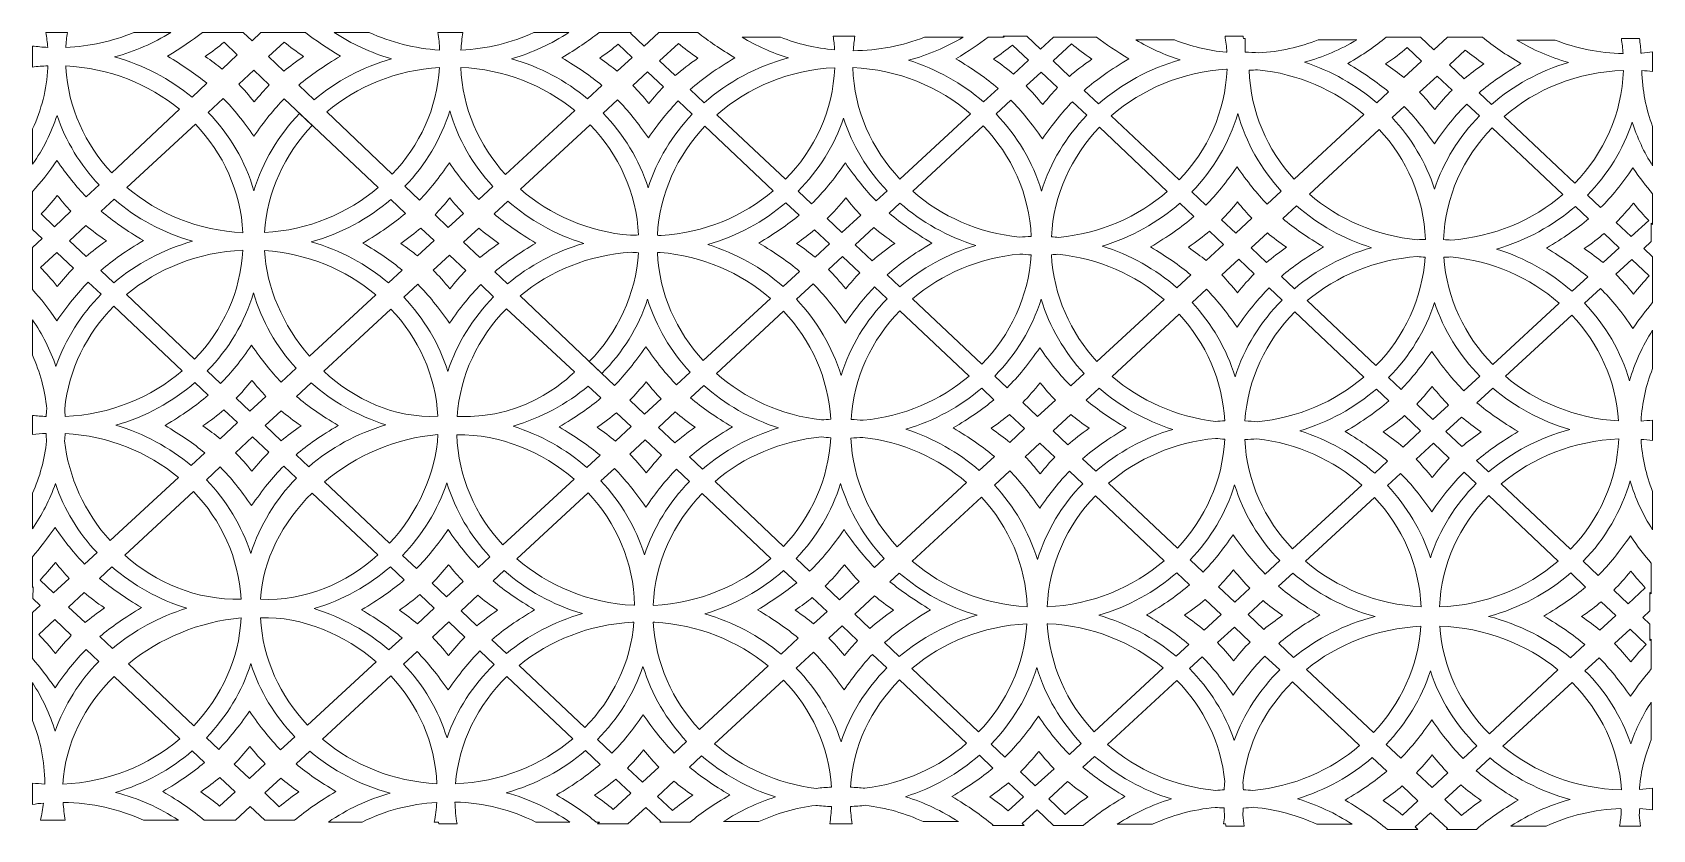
# Model space of a CAD drawing. Header units: millimetres. Extents: x -1200 to 1200, y -590 to 590.
import ezdxf

# ---------------------------------------------------------------- set-up
doc = ezdxf.new("R2010")
doc.units = ezdxf.units.MM
doc.header["$MEASUREMENT"] = 0
doc.layers.add('Layer 1', color=7, linetype='Continuous')

msp = doc.modelspace()

# ---------------------------------------------------------------- linework, layer by layer
at = {"layer": 'Layer 1', "color": 250, "lineweight": 20}
for points, knots in [([(-260.8352, 589.8694), (-260.8352, 589.8694), (-271.9238, 589.8694), (-271.9238, 589.8694), (-271.9238, 589.8694), (-293.9061, 569.5359), (-293.9061, 569.5359), (-293.9061, 569.5359), (-314.3029, 588.7136), (-314.3029, 588.7136), (-314.3029, 588.7136), (-313.1436, 589.8694), (-313.1436, 589.8694), (-313.1436, 589.8694), (-315.5317, 589.8694), (-315.5317, 589.8694), (-315.5317, 589.8694), (-315.6407, 589.9734), (-315.6407, 589.9734), (-315.6407, 589.9734), (-350.7265, 589.9734), (-350.7265, 589.9734), (-350.7265, 589.9734), (-350.6175, 589.8694), (-350.6175, 589.8694), (-350.6175, 589.8694), (-360.7284, 589.8694), (-360.7284, 589.8694), (-376.4744, 577.2259), (-394.2387, 565.2857), (-415.7519, 552.4587), (-392.3096, 538.4852), (-373.3001, 525.5481), (-356.5202, 511.6204), (-356.5202, 511.6204), (-377.8518, 491.8892), (-377.8518, 491.8892), (-409.9582, 518.543), (-448.1292, 538.9285), (-490.1747, 550.9941), (-459.5217, 559.7941), (-430.943, 573.0216), (-405.2513, 589.8694), (-405.2513, 589.8694), (-457.3185, 589.8694), (-457.3185, 589.8694), (-490.1846, 574.7645), (-526.6908, 565.5578), (-565.2845, 563.766), (-564.7296, 572.5874), (-563.7122, 581.3018), (-562.2424, 589.8694), (-562.2424, 589.8694), (-572.5184, 589.8694), (-572.5184, 589.8694), (-572.5184, 589.8694), (-589.1001, 589.8694), (-589.1001, 589.8694), (-589.1001, 589.8694), (-599.3232, 589.8694), (-599.3232, 589.8694), (-598.035, 581.3538), (-597.1729, 572.7128), (-596.7765, 563.9556), (-634.0028, 566.1479), (-669.2571, 575.2506), (-701.0695, 589.8694), (-701.0695, 589.8694), (-753.14, 589.8694), (-753.14, 589.8694), (-727.4615, 573.0277), (-698.8697, 559.8094), (-668.2232, 551.0094), (-711.2101, 538.6656), (-750.154, 517.6318), (-782.6997, 490.0883), (-782.6997, 490.0883), (-805.6135, 511.8712), (-805.6135, 511.8712), (-788.1796, 526.6581), (-768.4071, 540.2158), (-743.7129, 554.9354), (-763.8124, 566.9216), (-780.6617, 578.134), (-795.6315, 589.8694), (-795.6315, 589.8694), (-818.2612, 589.8694), (-818.2612, 589.8694), (-818.2612, 589.8694), (-842.6812, 589.8694), (-842.6812, 589.8694), (-842.6812, 589.8694), (-861.6213, 589.8694), (-861.6213, 589.8694), (-861.6213, 589.8694), (-874.7084, 577.5561), (-874.7084, 577.5561), (-874.7084, 577.5561), (-887.6599, 589.8694), (-887.6599, 589.8694), (-887.6599, 589.8694), (-900.0268, 589.8694), (-900.0268, 589.8694), (-900.0268, 589.8694), (-931.3768, 589.8694), (-931.3768, 589.8694), (-931.3768, 589.8694), (-948.2161, 589.8694), (-948.2161, 589.8694), (-963.1859, 578.134), (-980.0154, 566.9216), (-1000.1149, 554.9354), (-976.9831, 541.1453), (-958.1751, 528.3826), (-941.5604, 514.6659), (-941.5604, 514.6659), (-963.6153, 493.9196), (-963.6153, 493.9196), (-996.2866, 521.1053), (-1035.2437, 541.7844), (-1078.2009, 553.798), (-1048.3571, 561.8917), (-1020.3961, 574.1499), (-995.0908, 589.8694), (-995.0908, 589.8694), (-1038.4312, 589.8694), (-1038.4312, 589.8694), (-1038.4312, 589.8694), (-1050.0317, 589.8694), (-1050.0317, 589.8694), (-1080.9853, 576.9477), (-1114.9283, 569.1689), (-1150.6186, 567.7318), (-1150.1661, 575.1925), (-1149.3701, 582.586), (-1148.2668, 589.8694), (-1148.2668, 589.8694), (-1175.0684, 589.8694), (-1175.0684, 589.8694), (-1175.0684, 589.8694), (-1175.0915, 589.7043), (-1175.0915, 589.7043), (-1175.0915, 589.7043), (-1179.9438, 589.7043), (-1179.9438, 589.7043), (-1178.7844, 582.5188), (-1177.9553, 575.2201), (-1177.4367, 567.8511), (-1185.0637, 568.2272), (-1192.5981, 568.8999), (-1200.05, 569.8447), (-1200.05, 569.8447), (-1200.05, 563.7691), (-1200.05, 563.7691), (-1200.05, 563.7691), (-1200.05, 544.7626), (-1200.05, 544.7626), (-1200.05, 544.7626), (-1200.05, 538.7298), (-1200.05, 538.7298), (-1192.5584, 539.6134), (-1184.9811, 540.225), (-1177.3112, 540.5369), (-1177.3112, 540.5369), (-1177.1626, 537.7207), (-1177.1626, 537.7207), (-1178.8505, 505.6519), (-1186.7548, 475.1087), (-1199.7494, 447.1249), (-1199.7494, 447.1249), (-1199.7494, 394.9609), (-1199.7494, 394.9609), (-1184.2808, 417.1046), (-1172.013, 441.3856), (-1163.5636, 467.2322), (-1150.612, 428.7727), (-1129.1813, 393.8448), (-1101.3293, 364.3627), (-1101.3293, 364.3627), (-1120.3917, 346.4295), (-1120.3917, 346.4295), (-1135.1468, 361.7668), (-1148.8944, 379.1344), (-1163.7452, 400.4739), (-1176.0924, 382.7241), (-1187.7028, 367.7139), (-1199.7494, 354.3397), (-1199.7494, 354.3397), (-1199.7494, 331.8535), (-1199.7494, 331.8535), (-1199.7494, 331.8535), (-1199.7494, 309.3674), (-1199.7494, 309.3674), (-1199.7494, 309.3674), (-1199.7494, 298.054), (-1199.7494, 298.054), (-1199.7494, 298.054), (-1185.787, 284.909), (-1185.787, 284.909), (-1185.787, 284.909), (-1199.7494, 271.7732), (-1199.7494, 271.7732), (-1199.7494, 271.7732), (-1199.7494, 253.1856), (-1199.7494, 253.1856), (-1199.7494, 253.1856), (-1199.7494, 231.2254), (-1199.7494, 231.2254), (-1199.7494, 231.2254), (-1199.7494, 209.2621), (-1199.7494, 209.2621), (-1187.7028, 195.8878), (-1176.0924, 180.8747), (-1163.7452, 163.1249), (-1147.8539, 185.9626), (-1133.2045, 204.2475), (-1117.2438, 220.3676), (-1117.2438, 220.3676), (-1098.0692, 202.3151), (-1098.0692, 202.3151), (-1128.1771, 172.1572), (-1151.3718, 135.8565), (-1165.268, 95.6328), (-1173.5688, 120.2685), (-1185.3345, 143.4487), (-1200.05, 164.6904), (-1200.05, 164.6904), (-1200.05, 112.0647), (-1200.05, 112.0647), (-1188.7433, 87.3281), (-1181.4203, 60.6254), (-1178.8273, 32.6446), (-1179.1709, 28.9326), (-1179.4483, 25.2023), (-1179.6366, 21.4505), (-1186.5137, 21.7838), (-1193.3149, 22.3464), (-1200.05, 23.1383), (-1200.05, 23.1383), (-1200.05, 19.9431), (-1200.05, 19.9431), (-1200.05, 19.9431), (-1200.05, -1.901), (-1200.05, -1.901), (-1200.05, -1.901), (-1200.05, -5.0993), (-1200.05, -5.0993), (-1193.3545, -4.3685), (-1186.5798, -3.8426), (-1179.7456, -3.5613), (-1179.5837, -7.3681), (-1179.3459, -11.1565), (-1179.0288, -14.9236), (-1181.7869, -42.1461), (-1189.0274, -68.1455), (-1200.05, -92.2676), (-1200.05, -92.2676), (-1200.05, -144.8932), (-1200.05, -144.8932), (-1185.7374, -124.2325), (-1174.2129, -101.7188), (-1165.9551, -77.8323), (-1153.096, -116.0104), (-1131.8767, -150.715), (-1104.312, -180.0565), (-1104.312, -180.0565), (-1122.7997, -197.1581), (-1122.7997, -197.1581), (-1137.6968, -181.729), (-1151.5666, -164.2514), (-1166.5364, -142.7406), (-1178.0346, -159.2704), (-1188.8854, -173.4244), (-1200.05, -186.0923), (-1200.05, -186.0923), (-1200.05, -231.5997), (-1200.05, -231.5997), (-1200.05, -231.5997), (-1199.0392, -230.6641), (-1199.0392, -230.6641), (-1199.0392, -230.6641), (-1199.6172, -247.8023), (-1199.6172, -247.8023), (-1199.6172, -247.8023), (-1188.7632, -258.1709), (-1188.7632, -258.1709), (-1188.7632, -258.1709), (-1200.05, -268.6098), (-1200.05, -268.6098), (-1200.05, -268.6098), (-1200.05, -292.2854), (-1200.05, -292.2854), (-1200.05, -292.2854), (-1200.05, -310.1147), (-1200.05, -310.1147), (-1200.05, -310.1147), (-1200.05, -336.7379), (-1200.05, -336.7379), (-1188.8854, -349.4028), (-1178.0346, -363.5598), (-1166.5364, -380.0896), (-1150.8069, -357.4873), (-1136.3128, -339.3369), (-1120.5437, -323.3331), (-1120.5437, -323.3331), (-1101.848, -341.1899), (-1101.848, -341.1899), (-1130.6116, -370.62), (-1152.8615, -405.7344), (-1166.4637, -444.521), (-1174.1237, -418.8915), (-1185.5161, -394.7267), (-1200.05, -372.5616), (-1200.05, -372.5616), (-1200.05, -428.563), (-1200.05, -428.563), (-1188.2776, -457.3907), (-1181.8002, -488.6708), (-1181.8002, -521.3757), (-1181.8002, -521.3757), (-1181.8002, -522.6416), (-1181.8002, -522.6416), (-1187.9341, -522.348), (-1194.0316, -521.8802), (-1200.05, -521.2228), (-1200.05, -521.2228), (-1200.05, -527.598), (-1200.05, -527.598), (-1200.05, -527.598), (-1200.05, -546.2651), (-1200.05, -546.2651), (-1200.05, -546.2651), (-1200.05, -552.7413), (-1200.05, -552.7413), (-1194.613, -551.9616), (-1189.11, -551.3134), (-1183.5706, -550.8302), (-1184.6111, -559.4193), (-1186.1108, -567.8799), (-1188.0199, -576.1937), (-1188.0199, -576.1937), (-1151.3222, -576.1937), (-1151.3222, -576.1937), (-1152.8582, -567.5068), (-1153.9218, -558.6885), (-1154.5196, -549.7356), (-1111.9192, -550.1851), (-1071.6441, -559.6608), (-1035.7193, -576.1937), (-1035.7193, -576.1937), (-983.6884, -576.1937), (-983.6884, -576.1937), (-1011.7188, -557.7926), (-1043.2075, -543.712), (-1077.0646, -534.9885), (-1034.2527, -522.4642), (-995.5202, -501.2898), (-963.1661, -473.6637), (-963.1661, -473.6637), (-945.1706, -490.8539), (-945.1706, -490.8539), (-962.522, -505.543), (-982.202, -519.0396), (-1006.7476, -533.6767), (-982.3639, -548.2129), (-962.7829, -561.6116), (-945.5175, -576.1814), (-945.5175, -576.1814), (-945.5307, -576.1937), (-945.5307, -576.1937), (-945.5307, -576.1937), (-945.5043, -576.1937), (-945.5043, -576.1937), (-945.5043, -576.1937), (-909.1831, -576.1937), (-909.1831, -576.1937), (-909.1831, -576.1937), (-900.1391, -576.1937), (-900.1391, -576.1937), (-900.1391, -576.1937), (-899.353, -576.1937), (-899.353, -576.1937), (-899.353, -576.1937), (-877.2749, -555.7073), (-877.2749, -555.7073), (-877.2749, -555.7073), (-855.8309, -576.1937), (-855.8309, -576.1937), (-855.8309, -576.1937), (-811.6021, -576.1937), (-811.6021, -576.1937), (-794.3301, -561.6177), (-774.7358, -548.2159), (-750.3456, -533.6767), (-773.7713, -519.7062), (-792.7743, -506.7722), (-809.5442, -492.8567), (-809.5442, -492.8567), (-789.0846, -473.8716), (-789.0846, -473.8716), (-755.4093, -502.4334), (-714.8634, -524.0144), (-670.063, -536.1901), (-703.3453, -545.5282), (-734.2362, -560.0767), (-761.6522, -578.8172), (-761.6522, -578.8172), (-711.5537, -578.8172), (-711.5537, -578.8172), (-678.1524, -562.3822), (-640.7511, -552.1267), (-601.064, -549.7111), (-601.7147, -559.5722), (-602.9567, -569.2864), (-604.747, -578.8172), (-604.747, -578.8172), (-598.4116, -578.8172), (-598.4116, -578.8172), (-598.4116, -578.8172), (-598.0284, -581.5905), (-598.0284, -581.5905), (-598.0284, -581.5905), (-571.0352, -581.5905), (-571.0352, -581.5905), (-572.7529, -571.0109), (-573.7868, -560.2357), (-574.0907, -549.2831), (-530.9022, -550.5429), (-490.2044, -561.0857), (-454.1706, -578.8172), (-454.1706, -578.8172), (-404.0753, -578.8172), (-404.0753, -578.8172), (-432.175, -559.6119), (-463.9082, -544.8127), (-498.1385, -535.5052), (-453.9328, -523.1063), (-413.9517, -501.5191), (-380.7189, -473.1225), (-380.7189, -473.1225), (-359.0768, -493.5019), (-359.0768, -493.5019), (-377.1185, -509.1388), (-397.6045, -523.3081), (-423.4945, -538.7463), (-400.3428, -552.5456), (-381.5249, -565.3175), (-364.9036, -579.0465), (-364.9036, -579.0465), (-360.0909, -579.0465), (-360.0909, -579.0465), (-360.0909, -579.0465), (-362.8424, -581.5905), (-362.8424, -581.5905), (-362.8424, -581.5905), (-317.9892, -581.5905), (-317.9892, -581.5905), (-317.9892, -581.5905), (-291.5014, -557.1291), (-291.5014, -557.1291), (-291.5014, -557.1291), (-269.3573, -577.9793), (-269.3573, -577.9793), (-269.3573, -577.9793), (-270.4142, -579.0465), (-270.4142, -579.0465), (-270.4142, -579.0465), (-268.2243, -579.0465), (-268.2243, -579.0465), (-268.2243, -579.0465), (-233.667, -579.0465), (-233.667, -579.0465), (-233.667, -579.0465), (-225.6965, -579.0465), (-225.6965, -579.0465), (-209.0719, -565.3175), (-190.244, -552.5456), (-167.0924, -538.7463), (-190.7924, -524.6137), (-209.9538, -511.5422), (-226.8659, -497.4402), (-226.8659, -497.4402), (-208.7977, -480.7545), (-208.7977, -480.7545), (-177.5369, -507.8485), (-140.2512, -528.8364), (-99.0645, -541.7276), (-126.8042, -550.4633), (-152.7668, -562.853), (-176.285, -578.279), (-176.285, -578.279), (-124.2145, -578.279), (-124.2145, -578.279), (-98.1132, -566.2807), (-69.6931, -558.0036), (-39.77, -554.2059), (-32.0077, -555.0804), (-24.1628, -555.6828), (-16.2287, -555.9916), (-16.7076, -564.6387), (-17.6358, -573.1849), (-19, -581.5905), (-19, -581.5905), (-12.5061, -581.5905), (-12.5061, -581.5905), (-12.5061, -581.5905), (7.9932, -581.5905), (7.9932, -581.5905), (7.9932, -581.5905), (14.3781, -581.5905), (14.3781, -581.5905), (12.9908, -573.1482), (12.056, -564.5714), (11.5803, -555.8846), (19.1247, -555.536), (26.5997, -554.9214), (33.9855, -554.0622), (64.3214, -557.7896), (93.1015, -566.1278), (119.5365, -578.279), (119.5365, -578.279), (171.6037, -578.279), (171.6037, -578.279), (147.7584, -562.639), (121.4193, -550.1148), (93.2469, -541.3607), (134.3412, -528.3258), (171.5079, -507.2186), (202.6498, -480.0298), (202.6498, -480.0298), (222.7361, -498.9782), (222.7361, -498.9782), (205.5929, -513.3829), (186.1474, -526.6777), (162.0081, -541.0732), (186.1903, -555.4902), (205.6491, -568.7819), (222.8121, -583.2141), (222.8121, -583.2141), (221.95, -584.0091), (221.95, -584.0091), (221.95, -584.0091), (223.7469, -584.0091), (223.7469, -584.0091), (223.7469, -584.0091), (262.7634, -584.0091), (262.7634, -584.0091), (262.7634, -584.0091), (269.0196, -584.0091), (269.0196, -584.0091), (268.0352, -582.9848), (267.0542, -581.9605), (266.06, -580.9606), (266.06, -580.9606), (288.0687, -560.6179), (288.0687, -560.6179), (288.0687, -560.6179), (312.6836, -583.8409), (312.6836, -583.8409), (312.6836, -583.8409), (312.5218, -584.0091), (312.5218, -584.0091), (312.5218, -584.0091), (312.862, -584.0091), (312.862, -584.0091), (312.862, -584.0091), (347.1584, -584.0091), (347.1584, -584.0091), (347.1584, -584.0091), (356.6515, -584.0091), (356.6515, -584.0091), (374.0458, -569.2711), (393.7853, -555.7531), (418.4101, -541.0732), (393.5442, -526.2465), (373.6726, -512.5879), (356.1561, -497.6787), (356.1561, -497.6787), (373.4711, -481.6748), (373.4711, -481.6748), (405.6799, -509.943), (444.3991, -531.68), (487.2638, -544.6752), (458.3416, -553.4537), (431.3155, -566.189), (406.9152, -582.1928), (406.9152, -582.1928), (458.9858, -582.1928), (458.9858, -582.1928), (487.6041, -569.0387), (519.0036, -560.3488), (552.1241, -557.1444), (556.4545, -557.5205), (560.7981, -557.817), (565.178, -558.0189), (565.3597, -561.8868), (565.6173, -565.7334), (565.9642, -569.5585), (565.505, -573.5947), (564.9369, -577.6125), (564.2829, -581.5905), (564.2829, -581.5905), (567.3317, -581.5905), (567.3317, -581.5905), (567.4935, -582.786), (567.6587, -583.9846), (567.8404, -585.1741), (567.8404, -585.1741), (595.0218, -585.1741), (595.0218, -585.1741), (594.087, -579.5571), (593.3471, -573.876), (592.8186, -568.1459), (593.1423, -564.8069), (593.4231, -561.4618), (593.6246, -558.0922), (598.7775, -557.8813), (603.8874, -557.5327), (608.9709, -557.0832), (642.3193, -560.2387), (673.9335, -568.9531), (702.7368, -582.1928), (702.7368, -582.1928), (754.804, -582.1928), (754.804, -582.1928), (730.2122, -566.0636), (702.9548, -553.2519), (673.7849, -544.4672), (715.4373, -531.7351), (753.1557, -510.7441), (784.7634, -483.5247), (784.7634, -483.5247), (806.1115, -503.7084), (806.1115, -503.7084), (788.7833, -518.3608), (769.133, -531.8391), (744.6337, -546.4486), (769.5855, -561.3212), (789.5067, -575.0073), (807.0727, -589.9746), (807.0727, -589.9746), (807.0166, -590.0266), (807.0166, -590.0266), (807.0166, -590.0266), (807.1322, -590.0266), (807.1322, -590.0266), (807.1322, -590.0266), (843.711, -590.0266), (843.711, -590.0266), (843.711, -590.0266), (852.2595, -590.0266), (852.2595, -590.0266), (850.9217, -588.6262), (849.5707, -587.2411), (848.2231, -585.8834), (848.2231, -585.8834), (870.9453, -565.0026), (870.9453, -565.0026), (870.9453, -565.0026), (895.9037, -588.5987), (895.9037, -588.5987), (895.9037, -588.5987), (894.5362, -590.0266), (894.5362, -590.0266), (894.5362, -590.0266), (897.4132, -590.0266), (897.4132, -590.0266), (897.4132, -590.0266), (938.524, -590.0266), (938.524, -590.0266), (938.524, -590.0266), (939.1945, -590.0266), (939.1945, -590.0266), (939.1945, -590.0266), (938.8741, -589.7269), (938.8741, -589.7269), (956.3675, -574.8544), (976.2193, -561.2416), (1001.0357, -546.4486), (976.0707, -531.5608), (956.1264, -517.8502), (938.557, -502.8706), (938.557, -502.8706), (959.1091, -483.9864), (959.1091, -483.9864), (992.801, -512.1506), (1033.2181, -533.374), (1077.8268, -545.2928), (1046.0937, -554.0836), (1016.5306, -567.6077), (990.0495, -584.9753), (990.0495, -584.9753), (1042.12, -584.9753), (1042.12, -584.9753), (1075.8482, -569.4729), (1113.4279, -560.1806), (1153.1447, -558.7435), (1153.2141, -561.0276), (1153.3132, -563.3025), (1153.442, -565.5744), (1152.9069, -572.1759), (1152.1043, -578.7193), (1151.034, -585.1741), (1151.034, -585.1741), (1178.2188, -585.1741), (1178.2188, -585.1741), (1178.2188, -585.1741), (1178.2452, -584.9753), (1178.2452, -584.9753), (1178.2452, -584.9753), (1182.0075, -584.9753), (1182.0075, -584.9753), (1181.2213, -579.4531), (1180.6168, -573.8668), (1180.2106, -568.2437), (1180.4715, -565.1799), (1180.6862, -562.107), (1180.8414, -559.0187), (1187.2694, -559.3826), (1193.6444, -559.9574), (1199.95, -560.7249), (1199.95, -560.7249), (1199.95, -553.891), (1199.95, -553.891), (1199.95, -553.891), (1199.95, -535.652), (1199.95, -535.652), (1199.95, -535.652), (1199.95, -528.7691), (1199.95, -528.7691), (1193.6015, -529.6008), (1187.1868, -530.2338), (1180.7126, -530.6618), (1180.7126, -530.6618), (1180.5508, -528.2126), (1180.5508, -528.2126), (1182.8002, -503.3231), (1188.8086, -479.4396), (1198.0144, -457.0391), (1198.0144, -457.0391), (1198.0144, -401.2426), (1198.0144, -401.2426), (1185.38, -420.454), (1175.1039, -441.1698), (1167.5827, -463.0444), (1153.8913, -422.2825), (1130.3961, -385.462), (1099.6143, -354.876), (1099.6143, -354.876), (1120.6188, -335.576), (1120.6188, -335.576), (1136.5498, -351.6838), (1151.1794, -369.9565), (1167.0443, -392.7637), (1177.6738, -377.4906), (1187.7351, -364.2417), (1198.0144, -352.3259), (1198.0144, -352.3259), (1198.0144, -308.4024), (1198.0144, -308.4024), (1198.0144, -308.4024), (1196.0788, -310.2584), (1196.0788, -310.2584), (1196.0788, -310.2584), (1196.0788, -285.9499), (1196.0788, -285.9499), (1196.0788, -285.9499), (1185.4923, -275.9666), (1185.4923, -275.9666), (1185.4923, -275.9666), (1196.0788, -266.237), (1196.0788, -266.237), (1196.0788, -266.237), (1196.0788, -238.9656), (1196.0788, -238.9656), (1196.0788, -238.9656), (1198.0144, -240.8308), (1198.0144, -240.8308), (1198.0144, -240.8308), (1198.0144, -195.8524), (1198.0144, -195.8524), (1187.7351, -183.9336), (1177.6738, -170.6878), (1167.0443, -155.4147), (1150.8028, -178.76), (1135.8595, -197.3476), (1119.4859, -213.7307), (1119.4859, -213.7307), (1097.2459, -192.7611), (1097.2459, -192.7611), (1129.7751, -159.3713), (1153.9276, -118.6981), (1166.605, -73.6616), (1174.1262, -99.5081), (1185.4394, -123.8992), (1199.95, -146.263), (1199.95, -146.263), (1199.95, -89.5217), (1199.95, -89.5217), (1190.2983, -65.3202), (1184.3725, -39.4095), (1182.8563, -12.4133), (1188.6005, -12.8383), (1194.3083, -13.4284), (1199.95, -14.1684), (1199.95, -14.1684), (1199.95, -8.9337), (1199.95, -8.9337), (1199.95, -8.9337), (1199.95, 10.9535), (1199.95, 10.9535), (1199.95, 10.9535), (1199.95, 16.1057), (1199.95, 16.1057), (1194.2951, 15.488), (1188.584, 15.0324), (1182.83, 14.7328), (1184.2965, 41.9155), (1190.2356, 67.9883), (1199.95, 92.3427), (1199.95, 92.3427), (1199.95, 149.084), (1199.95, 149.084), (1185.0067, 126.0505), (1173.4523, 100.8797), (1165.9411, 74.171), (1153.3429, 117.4432), (1130.1385, 156.6028), (1099.0824, 189.057), (1099.0824, 189.057), (1122.713, 210.901), (1122.713, 210.901), (1139.3377, 194.359), (1154.4627, 175.5941), (1170.9155, 151.9429), (1180.8745, 166.2559), (1190.3412, 178.7863), (1199.95, 190.1119), (1199.95, 190.1119), (1199.95, 224.945), (1199.95, 224.945), (1199.95, 224.945), (1199.95, 234.436), (1199.95, 234.436), (1199.95, 234.436), (1199.95, 257.9464), (1199.95, 257.9464), (1199.95, 257.9464), (1186.9192, 270.2505), (1186.9192, 270.2505), (1186.9192, 270.2505), (1198.0144, 280.506), (1198.0144, 280.506), (1198.0144, 280.506), (1198.0144, 307.6398), (1198.0144, 307.6398), (1198.0144, 307.6398), (1199.95, 305.744), (1199.95, 305.744), (1199.95, 305.744), (1199.95, 351.123), (1199.95, 351.123), (1190.3412, 362.4487), (1180.8745, 374.979), (1170.9155, 389.292), (1154.5552, 365.7754), (1139.5127, 347.0777), (1122.9971, 330.606), (1122.9971, 330.606), (1103.3732, 349.1355), (1103.3732, 349.1355), (1133.392, 379.7765), (1156.3389, 416.5848), (1169.7991, 457.31), (1176.99, 434.3805), (1187.1901, 412.6587), (1199.95, 392.5239), (1199.95, 392.5239), (1199.95, 450.846), (1199.95, 450.846), (1190.1431, 476.7568), (1184.5806, 504.5419), (1184.0917, 533.495), (1189.4131, 533.1923), (1194.7113, 532.7673), (1199.95, 532.1925), (1199.95, 532.1925), (1199.95, 535.9351), (1199.95, 535.9351), (1199.95, 535.9351), (1199.95, 557.2318), (1199.95, 557.2318), (1199.95, 557.2318), (1199.95, 561.0264), (1199.95, 561.0264), (1194.7509, 560.3628), (1189.4891, 559.8186), (1184.2007, 559.4272), (1184.2007, 559.4272), (1182.754, 559.4272), (1182.754, 559.4272), (1182.2651, 566.6953), (1181.5021, 573.8991), (1180.4484, 581.0144), (1180.4484, 581.0144), (1153.6435, 581.0144), (1153.6435, 581.0144), (1154.8359, 573.6698), (1155.6914, 566.2213), (1156.2166, 558.6903), (1120.6717, 559.4089), (1086.7717, 566.4201), (1055.7256, 578.5529), (1055.7256, 578.5529), (998.7169, 578.5529), (998.7169, 578.5529), (1022.2814, 564.4112), (1048.0491, 553.2262), (1075.4486, 545.5698), (1032.4682, 532.7918), (993.63, 511.2871), (961.2957, 483.288), (961.2957, 483.288), (942.9171, 500.6433), (942.9171, 500.6433), (960.3676, 515.4608), (980.1731, 529.0522), (1004.9069, 543.7964), (982.4919, 557.1645), (964.1265, 569.5664), (947.8917, 582.8062), (947.8917, 582.8062), (942.8775, 582.8062), (942.8775, 582.8062), (942.8775, 582.8062), (901.8328, 582.8062), (901.8328, 582.8062), (901.8328, 582.8062), (896.0193, 582.8062), (896.0193, 582.8062), (896.0193, 582.8062), (875.7547, 564.0626), (875.7547, 564.0626), (875.7547, 564.0626), (855.9029, 582.8062), (855.9029, 582.8062), (855.9029, 582.8062), (852.7054, 582.8062), (852.7054, 582.8062), (852.7054, 582.8062), (819.8855, 582.8062), (819.8855, 582.8062), (819.8855, 582.8062), (805.507, 582.8062), (805.507, 582.8062), (789.2755, 569.5664), (770.92, 557.1645), (748.505, 543.7964), (772.4295, 529.5323), (791.7297, 516.3537), (808.7606, 502.0958), (808.7606, 502.0958), (791.2507, 485.8992), (791.2507, 485.8992), (760.6604, 512.3206), (724.3161, 532.9018), (684.2128, 545.793), (711.8766, 553.4525), (737.9019, 564.7047), (761.6679, 578.9719), (761.6679, 578.9719), (704.6493, 578.9719), (704.6493, 578.9719), (677.2532, 568.2669), (647.6307, 561.5462), (616.621, 559.6198), (609.8991, 560.2497), (603.1244, 560.6778), (596.2836, 560.8857), (596.2836, 560.8857), (596.2836, 581.0144), (596.2836, 581.0144), (596.2836, 581.0144), (593.8591, 581.0144), (593.8591, 581.0144), (593.6972, 582.2099), (593.542, 583.4085), (593.3669, 584.598), (593.3669, 584.598), (566.5621, 584.598), (566.5621, 584.598), (567.8404, 576.7092), (568.7586, 568.6981), (569.2673, 560.5952), (569.2673, 560.5952), (568.2763, 560.5371), (568.2763, 560.5371), (541.3592, 563.2431), (515.5816, 569.5725), (491.5315, 578.9719), (491.5315, 578.9719), (434.5228, 578.9719), (434.5228, 578.9719), (454.8734, 566.7564), (476.8887, 556.7486), (500.1593, 549.3154), (454.4935, 536.5772), (413.2969, 513.9779), (379.3507, 484.1258), (379.3507, 484.1258), (358.0587, 504.1994), (358.0587, 504.1994), (376.5232, 520.4418), (397.4848, 535.03), (424.217, 550.9636), (405.8351, 561.9253), (390.1684, 572.2266), (376.1764, 582.8856), (376.1764, 582.8856), (349.7546, 582.8856), (349.7546, 582.8856), (349.7546, 582.8856), (328.39, 582.8856), (328.39, 582.8856), (328.39, 582.8856), (312.7299, 582.8856), (312.7299, 582.8856), (312.7299, 582.8856), (293.4462, 565.1236), (293.4462, 565.1236), (293.4462, 565.1236), (272.7918, 584.598), (272.7918, 584.598), (272.7918, 584.598), (237.7059, 584.598), (237.7059, 584.598), (237.7059, 584.598), (239.5194, 582.8856), (239.5194, 582.8856), (239.5194, 582.8856), (215.826, 582.8856), (215.826, 582.8856), (201.8372, 572.2266), (186.1969, 561.9253), (167.8151, 550.9636), (192.9023, 536.0085), (212.9159, 522.2428), (230.5448, 507.1807), (230.5448, 507.1807), (208.7078, 487.0642), (208.7078, 487.0642), (177.1695, 514.5741), (139.461, 535.8403), (97.7557, 548.8201), (126.6415, 556.4857), (153.7668, 568.059), (178.4676, 582.8856), (178.4676, 582.8856), (121.4491, 582.8856), (121.4491, 582.8856), (88.9165, 570.1718), (53.2626, 563.0872), (15.8513, 562.968), (16.3765, 570.2605), (17.2122, 577.4797), (18.365, 584.598), (18.365, 584.598), (12.8389, 584.598), (12.8389, 584.598), (12.8389, 584.598), (-8.4366, 584.598), (-8.4366, 584.598), (-8.4366, 584.598), (-13.9462, 584.598), (-13.9462, 584.598), (-12.9387, 577.865), (-12.1922, 571.0372), (-11.743, 564.1513), (-39.813, 566.6677), (-66.6707, 573.1194), (-91.6688, 582.8856), (-91.6688, 582.8856), (-148.6775, 582.8856), (-148.6775, 582.8856), (-127.511, 570.181), (-104.5411, 559.8644), (-80.2301, 552.3487), (-127.4384, 539.7204), (-169.986, 516.5861), (-204.8406, 485.7831), (-204.8406, 485.7831), (-225.7692, 505.4653), (-225.7692, 505.4653), (-207.2386, 521.8025), (-186.2077, 536.4487), (-159.3499, 552.4587), (-180.8632, 565.2857), (-198.6472, 577.2259), (-214.3932, 589.8694), (-214.3932, 589.8694), (-225.5017, 589.8694), (-225.5017, 589.8694), (-225.5017, 589.8694), (-260.8352, 589.8694), (-260.8352, 589.8694)], [0, 0, 0, 0, 0.002717391, 0.002717391, 0.002717391, 0.005434783, 0.005434783, 0.005434783, 0.008152174, 0.008152174, 0.008152174, 0.010869565, 0.010869565, 0.010869565, 0.013586957, 0.013586957, 0.013586957, 0.016304348, 0.016304348, 0.016304348, 0.019021739, 0.019021739, 0.019021739, 0.02173913, 0.02173913, 0.02173913, 0.024456522, 0.024456522, 0.024456522, 0.027173913, 0.027173913, 0.027173913, 0.029891304, 0.029891304, 0.029891304, 0.032608696, 0.032608696, 0.032608696, 0.035326087, 0.035326087, 0.035326087, 0.038043478, 0.038043478, 0.038043478, 0.04076087, 0.04076087, 0.04076087, 0.043478261, 0.043478261, 0.043478261, 0.046195652, 0.046195652, 0.046195652, 0.048913043, 0.048913043, 0.048913043, 0.051630435, 0.051630435, 0.051630435, 0.054347826, 0.054347826, 0.054347826, 0.057065217, 0.057065217, 0.057065217, 0.059782609, 0.059782609, 0.059782609, 0.0625, 0.0625, 0.0625, 0.065217391, 0.065217391, 0.065217391, 0.067934783, 0.067934783, 0.067934783, 0.070652174, 0.070652174, 0.070652174, 0.073369565, 0.073369565, 0.073369565, 0.076086957, 0.076086957, 0.076086957, 0.078804348, 0.078804348, 0.078804348, 0.081521739, 0.081521739, 0.081521739, 0.08423913, 0.08423913, 0.08423913, 0.086956522, 0.086956522, 0.086956522, 0.089673913, 0.089673913, 0.089673913, 0.092391304, 0.092391304, 0.092391304, 0.095108696, 0.095108696, 0.095108696, 0.097826087, 0.097826087, 0.097826087, 0.100543478, 0.100543478, 0.100543478, 0.10326087, 0.10326087, 0.10326087, 0.105978261, 0.105978261, 0.105978261, 0.108695652, 0.108695652, 0.108695652, 0.111413043, 0.111413043, 0.111413043, 0.114130435, 0.114130435, 0.114130435, 0.116847826, 0.116847826, 0.116847826, 0.119565217, 0.119565217, 0.119565217, 0.122282609, 0.122282609, 0.122282609, 0.125, 0.125, 0.125, 0.127717391, 0.127717391, 0.127717391, 0.130434783, 0.130434783, 0.130434783, 0.133152174, 0.133152174, 0.133152174, 0.135869565, 0.135869565, 0.135869565, 0.138586957, 0.138586957, 0.138586957, 0.141304348, 0.141304348, 0.141304348, 0.144021739, 0.144021739, 0.144021739, 0.14673913, 0.14673913, 0.14673913, 0.149456522, 0.149456522, 0.149456522, 0.152173913, 0.152173913, 0.152173913, 0.154891304, 0.154891304, 0.154891304, 0.157608696, 0.157608696, 0.157608696, 0.160326087, 0.160326087, 0.160326087, 0.163043478, 0.163043478, 0.163043478, 0.16576087, 0.16576087, 0.16576087, 0.168478261, 0.168478261, 0.168478261, 0.171195652, 0.171195652, 0.171195652, 0.173913043, 0.173913043, 0.173913043, 0.176630435, 0.176630435, 0.176630435, 0.179347826, 0.179347826, 0.179347826, 0.182065217, 0.182065217, 0.182065217, 0.184782609, 0.184782609, 0.184782609, 0.1875, 0.1875, 0.1875, 0.190217391, 0.190217391, 0.190217391, 0.192934783, 0.192934783, 0.192934783, 0.195652174, 0.195652174, 0.195652174, 0.198369565, 0.198369565, 0.198369565, 0.201086957, 0.201086957, 0.201086957, 0.203804348, 0.203804348, 0.203804348, 0.206521739, 0.206521739, 0.206521739, 0.20923913, 0.20923913, 0.20923913, 0.211956522, 0.211956522, 0.211956522, 0.214673913, 0.214673913, 0.214673913, 0.217391304, 0.217391304, 0.217391304, 0.220108696, 0.220108696, 0.220108696, 0.222826087, 0.222826087, 0.222826087, 0.225543478, 0.225543478, 0.225543478, 0.22826087, 0.22826087, 0.22826087, 0.230978261, 0.230978261, 0.230978261, 0.233695652, 0.233695652, 0.233695652, 0.236413043, 0.236413043, 0.236413043, 0.239130435, 0.239130435, 0.239130435, 0.241847826, 0.241847826, 0.241847826, 0.244565217, 0.244565217, 0.244565217, 0.247282609, 0.247282609, 0.247282609, 0.25, 0.25, 0.25, 0.252717391, 0.252717391, 0.252717391, 0.255434783, 0.255434783, 0.255434783, 0.258152174, 0.258152174, 0.258152174, 0.260869565, 0.260869565, 0.260869565, 0.263586957, 0.263586957, 0.263586957, 0.266304348, 0.266304348, 0.266304348, 0.269021739, 0.269021739, 0.269021739, 0.27173913, 0.27173913, 0.27173913, 0.274456522, 0.274456522, 0.274456522, 0.277173913, 0.277173913, 0.277173913, 0.279891304, 0.279891304, 0.279891304, 0.282608696, 0.282608696, 0.282608696, 0.285326087, 0.285326087, 0.285326087, 0.288043478, 0.288043478, 0.288043478, 0.29076087, 0.29076087, 0.29076087, 0.293478261, 0.293478261, 0.293478261, 0.296195652, 0.296195652, 0.296195652, 0.298913043, 0.298913043, 0.298913043, 0.301630435, 0.301630435, 0.301630435, 0.304347826, 0.304347826, 0.304347826, 0.307065217, 0.307065217, 0.307065217, 0.309782609, 0.309782609, 0.309782609, 0.3125, 0.3125, 0.3125, 0.315217391, 0.315217391, 0.315217391, 0.317934783, 0.317934783, 0.317934783, 0.320652174, 0.320652174, 0.320652174, 0.323369565, 0.323369565, 0.323369565, 0.326086957, 0.326086957, 0.326086957, 0.328804348, 0.328804348, 0.328804348, 0.331521739, 0.331521739, 0.331521739, 0.33423913, 0.33423913, 0.33423913, 0.336956522, 0.336956522, 0.336956522, 0.339673913, 0.339673913, 0.339673913, 0.342391304, 0.342391304, 0.342391304, 0.345108696, 0.345108696, 0.345108696, 0.347826087, 0.347826087, 0.347826087, 0.350543478, 0.350543478, 0.350543478, 0.35326087, 0.35326087, 0.35326087, 0.355978261, 0.355978261, 0.355978261, 0.358695652, 0.358695652, 0.358695652, 0.361413043, 0.361413043, 0.361413043, 0.364130435, 0.364130435, 0.364130435, 0.366847826, 0.366847826, 0.366847826, 0.369565217, 0.369565217, 0.369565217, 0.372282609, 0.372282609, 0.372282609, 0.375, 0.375, 0.375, 0.377717391, 0.377717391, 0.377717391, 0.380434783, 0.380434783, 0.380434783, 0.383152174, 0.383152174, 0.383152174, 0.385869565, 0.385869565, 0.385869565, 0.388586957, 0.388586957, 0.388586957, 0.391304348, 0.391304348, 0.391304348, 0.394021739, 0.394021739, 0.394021739, 0.39673913, 0.39673913, 0.39673913, 0.399456522, 0.399456522, 0.399456522, 0.402173913, 0.402173913, 0.402173913, 0.404891304, 0.404891304, 0.404891304, 0.407608696, 0.407608696, 0.407608696, 0.410326087, 0.410326087, 0.410326087, 0.413043478, 0.413043478, 0.413043478, 0.41576087, 0.41576087, 0.41576087, 0.418478261, 0.418478261, 0.418478261, 0.421195652, 0.421195652, 0.421195652, 0.423913043, 0.423913043, 0.423913043, 0.426630435, 0.426630435, 0.426630435, 0.429347826, 0.429347826, 0.429347826, 0.432065217, 0.432065217, 0.432065217, 0.434782609, 0.434782609, 0.434782609, 0.4375, 0.4375, 0.4375, 0.440217391, 0.440217391, 0.440217391, 0.442934783, 0.442934783, 0.442934783, 0.445652174, 0.445652174, 0.445652174, 0.448369565, 0.448369565, 0.448369565, 0.451086957, 0.451086957, 0.451086957, 0.453804348, 0.453804348, 0.453804348, 0.456521739, 0.456521739, 0.456521739, 0.45923913, 0.45923913, 0.45923913, 0.461956522, 0.461956522, 0.461956522, 0.464673913, 0.464673913, 0.464673913, 0.467391304, 0.467391304, 0.467391304, 0.470108696, 0.470108696, 0.470108696, 0.472826087, 0.472826087, 0.472826087, 0.475543478, 0.475543478, 0.475543478, 0.47826087, 0.47826087, 0.47826087, 0.480978261, 0.480978261, 0.480978261, 0.483695652, 0.483695652, 0.483695652, 0.486413043, 0.486413043, 0.486413043, 0.489130435, 0.489130435, 0.489130435, 0.491847826, 0.491847826, 0.491847826, 0.494565217, 0.494565217, 0.494565217, 0.497282609, 0.497282609, 0.497282609, 0.5, 0.5, 0.5, 0.502717391, 0.502717391, 0.502717391, 0.505434783, 0.505434783, 0.505434783, 0.508152174, 0.508152174, 0.508152174, 0.510869565, 0.510869565, 0.510869565, 0.513586957, 0.513586957, 0.513586957, 0.516304348, 0.516304348, 0.516304348, 0.519021739, 0.519021739, 0.519021739, 0.52173913, 0.52173913, 0.52173913, 0.524456522, 0.524456522, 0.524456522, 0.527173913, 0.527173913, 0.527173913, 0.529891304, 0.529891304, 0.529891304, 0.532608696, 0.532608696, 0.532608696, 0.535326087, 0.535326087, 0.535326087, 0.538043478, 0.538043478, 0.538043478, 0.54076087, 0.54076087, 0.54076087, 0.543478261, 0.543478261, 0.543478261, 0.546195652, 0.546195652, 0.546195652, 0.548913043, 0.548913043, 0.548913043, 0.551630435, 0.551630435, 0.551630435, 0.554347826, 0.554347826, 0.554347826, 0.557065217, 0.557065217, 0.557065217, 0.559782609, 0.559782609, 0.559782609, 0.5625, 0.5625, 0.5625, 0.565217391, 0.565217391, 0.565217391, 0.567934783, 0.567934783, 0.567934783, 0.570652174, 0.570652174, 0.570652174, 0.573369565, 0.573369565, 0.573369565, 0.576086957, 0.576086957, 0.576086957, 0.578804348, 0.578804348, 0.578804348, 0.581521739, 0.581521739, 0.581521739, 0.58423913, 0.58423913, 0.58423913, 0.586956522, 0.586956522, 0.586956522, 0.589673913, 0.589673913, 0.589673913, 0.592391304, 0.592391304, 0.592391304, 0.595108696, 0.595108696, 0.595108696, 0.597826087, 0.597826087, 0.597826087, 0.600543478, 0.600543478, 0.600543478, 0.60326087, 0.60326087, 0.60326087, 0.605978261, 0.605978261, 0.605978261, 0.608695652, 0.608695652, 0.608695652, 0.611413043, 0.611413043, 0.611413043, 0.614130435, 0.614130435, 0.614130435, 0.616847826, 0.616847826, 0.616847826, 0.619565217, 0.619565217, 0.619565217, 0.622282609, 0.622282609, 0.622282609, 0.625, 0.625, 0.625, 0.627717391, 0.627717391, 0.627717391, 0.630434783, 0.630434783, 0.630434783, 0.633152174, 0.633152174, 0.633152174, 0.635869565, 0.635869565, 0.635869565, 0.638586957, 0.638586957, 0.638586957, 0.641304348, 0.641304348, 0.641304348, 0.644021739, 0.644021739, 0.644021739, 0.64673913, 0.64673913, 0.64673913, 0.649456522, 0.649456522, 0.649456522, 0.652173913, 0.652173913, 0.652173913, 0.654891304, 0.654891304, 0.654891304, 0.657608696, 0.657608696, 0.657608696, 0.660326087, 0.660326087, 0.660326087, 0.663043478, 0.663043478, 0.663043478, 0.66576087, 0.66576087, 0.66576087, 0.668478261, 0.668478261, 0.668478261, 0.671195652, 0.671195652, 0.671195652, 0.673913043, 0.673913043, 0.673913043, 0.676630435, 0.676630435, 0.676630435, 0.679347826, 0.679347826, 0.679347826, 0.682065217, 0.682065217, 0.682065217, 0.684782609, 0.684782609, 0.684782609, 0.6875, 0.6875, 0.6875, 0.690217391, 0.690217391, 0.690217391, 0.692934783, 0.692934783, 0.692934783, 0.695652174, 0.695652174, 0.695652174, 0.698369565, 0.698369565, 0.698369565, 0.701086957, 0.701086957, 0.701086957, 0.703804348, 0.703804348, 0.703804348, 0.706521739, 0.706521739, 0.706521739, 0.70923913, 0.70923913, 0.70923913, 0.711956522, 0.711956522, 0.711956522, 0.714673913, 0.714673913, 0.714673913, 0.717391304, 0.717391304, 0.717391304, 0.720108696, 0.720108696, 0.720108696, 0.722826087, 0.722826087, 0.722826087, 0.725543478, 0.725543478, 0.725543478, 0.72826087, 0.72826087, 0.72826087, 0.730978261, 0.730978261, 0.730978261, 0.733695652, 0.733695652, 0.733695652, 0.736413043, 0.736413043, 0.736413043, 0.739130435, 0.739130435, 0.739130435, 0.741847826, 0.741847826, 0.741847826, 0.744565217, 0.744565217, 0.744565217, 0.747282609, 0.747282609, 0.747282609, 0.75, 0.75, 0.75, 0.752717391, 0.752717391, 0.752717391, 0.755434783, 0.755434783, 0.755434783, 0.758152174, 0.758152174, 0.758152174, 0.760869565, 0.760869565, 0.760869565, 0.763586957, 0.763586957, 0.763586957, 0.766304348, 0.766304348, 0.766304348, 0.769021739, 0.769021739, 0.769021739, 0.77173913, 0.77173913, 0.77173913, 0.774456522, 0.774456522, 0.774456522, 0.777173913, 0.777173913, 0.777173913, 0.779891304, 0.779891304, 0.779891304, 0.782608696, 0.782608696, 0.782608696, 0.785326087, 0.785326087, 0.785326087, 0.788043478, 0.788043478, 0.788043478, 0.79076087, 0.79076087, 0.79076087, 0.793478261, 0.793478261, 0.793478261, 0.796195652, 0.796195652, 0.796195652, 0.798913043, 0.798913043, 0.798913043, 0.801630435, 0.801630435, 0.801630435, 0.804347826, 0.804347826, 0.804347826, 0.807065217, 0.807065217, 0.807065217, 0.809782609, 0.809782609, 0.809782609, 0.8125, 0.8125, 0.8125, 0.815217391, 0.815217391, 0.815217391, 0.817934783, 0.817934783, 0.817934783, 0.820652174, 0.820652174, 0.820652174, 0.823369565, 0.823369565, 0.823369565, 0.826086957, 0.826086957, 0.826086957, 0.828804348, 0.828804348, 0.828804348, 0.831521739, 0.831521739, 0.831521739, 0.83423913, 0.83423913, 0.83423913, 0.836956522, 0.836956522, 0.836956522, 0.839673913, 0.839673913, 0.839673913, 0.842391304, 0.842391304, 0.842391304, 0.845108696, 0.845108696, 0.845108696, 0.847826087, 0.847826087, 0.847826087, 0.850543478, 0.850543478, 0.850543478, 0.85326087, 0.85326087, 0.85326087, 0.855978261, 0.855978261, 0.855978261, 0.858695652, 0.858695652, 0.858695652, 0.861413043, 0.861413043, 0.861413043, 0.864130435, 0.864130435, 0.864130435, 0.866847826, 0.866847826, 0.866847826, 0.869565217, 0.869565217, 0.869565217, 0.872282609, 0.872282609, 0.872282609, 0.875, 0.875, 0.875, 0.877717391, 0.877717391, 0.877717391, 0.880434783, 0.880434783, 0.880434783, 0.883152174, 0.883152174, 0.883152174, 0.885869565, 0.885869565, 0.885869565, 0.888586957, 0.888586957, 0.888586957, 0.891304348, 0.891304348, 0.891304348, 0.894021739, 0.894021739, 0.894021739, 0.89673913, 0.89673913, 0.89673913, 0.899456522, 0.899456522, 0.899456522, 0.902173913, 0.902173913, 0.902173913, 0.904891304, 0.904891304, 0.904891304, 0.907608696, 0.907608696, 0.907608696, 0.910326087, 0.910326087, 0.910326087, 0.913043478, 0.913043478, 0.913043478, 0.91576087, 0.91576087, 0.91576087, 0.918478261, 0.918478261, 0.918478261, 0.921195652, 0.921195652, 0.921195652, 0.923913043, 0.923913043, 0.923913043, 0.926630435, 0.926630435, 0.926630435, 0.929347826, 0.929347826, 0.929347826, 0.932065217, 0.932065217, 0.932065217, 0.934782609, 0.934782609, 0.934782609, 0.9375, 0.9375, 0.9375, 0.940217391, 0.940217391, 0.940217391, 0.942934783, 0.942934783, 0.942934783, 0.945652174, 0.945652174, 0.945652174, 0.948369565, 0.948369565, 0.948369565, 0.951086957, 0.951086957, 0.951086957, 0.953804348, 0.953804348, 0.953804348, 0.956521739, 0.956521739, 0.956521739, 0.95923913, 0.95923913, 0.95923913, 0.961956522, 0.961956522, 0.961956522, 0.964673913, 0.964673913, 0.964673913, 0.967391304, 0.967391304, 0.967391304, 0.970108696, 0.970108696, 0.970108696, 0.972826087, 0.972826087, 0.972826087, 0.975543478, 0.975543478, 0.975543478, 0.97826087, 0.97826087, 0.97826087, 0.980978261, 0.980978261, 0.980978261, 0.983695652, 0.983695652, 0.983695652, 0.986413043, 0.986413043, 0.986413043, 0.989130435, 0.989130435, 0.989130435, 0.991847826, 0.991847826, 0.991847826, 0.994565217, 0.994565217, 0.994565217, 0.997282609, 0.997282609, 0.997282609, 1, 1, 1, 1]), ([(-919.0693, 535.825), (-919.0693, 535.825), (-896.5486, 557.0116), (-896.5486, 557.0116), (-896.5486, 557.0116), (-916.0899, 575.4494), (-916.0899, 575.4494), (-924.4468, 568.4993), (-933.5536, 561.696), (-944.0905, 554.4126), (-934.7923, 547.9884), (-926.6104, 541.9342), (-919.0693, 535.825)], [0, 0, 0, 0, 0.25, 0.25, 0.25, 0.5, 0.5, 0.5, 0.75, 0.75, 0.75, 1, 1, 1, 1]), ([(-850.2784, 554.33), (-850.2784, 554.33), (-827.4835, 532.6603), (-827.4835, 532.6603), (-818.8888, 539.858), (-809.498, 546.8816), (-798.5977, 554.4126), (-809.313, 561.8183), (-818.575, 568.7317), (-827.0541, 575.801), (-827.0541, 575.801), (-850.2784, 554.33), (-850.2784, 554.33)], [0, 0, 0, 0, 0.25, 0.25, 0.25, 0.5, 0.5, 0.5, 0.75, 0.75, 0.75, 1, 1, 1, 1]), ([(-311.7001, 553.0764), (-311.7001, 553.0764), (-333.8112, 532.6266), (-333.8112, 532.6266), (-341.5966, 538.9805), (-350.0692, 545.261), (-359.7276, 551.9359), (-349.4218, 559.0572), (-340.4637, 565.726), (-332.2587, 572.514), (-332.2587, 572.514), (-311.7001, 553.0764), (-311.7001, 553.0764)], [0, 0, 0, 0, 0.25, 0.25, 0.25, 0.5, 0.5, 0.5, 0.75, 0.75, 0.75, 1, 1, 1, 1]), ([(-270.9229, 547.9242), (-270.9229, 547.9242), (-243.0644, 573.6484), (-243.0644, 573.6484), (-234.4795, 566.4629), (-225.1185, 559.4547), (-214.2347, 551.9359), (-227.1466, 543.0136), (-237.9148, 534.7884), (-247.778, 526.1597), (-247.778, 526.1597), (-270.9229, 547.9242), (-270.9229, 547.9242)], [0, 0, 0, 0, 0.25, 0.25, 0.25, 0.5, 0.5, 0.5, 0.75, 0.75, 0.75, 1, 1, 1, 1]), ([(251.7178, 571.3582), (243.4005, 564.4509), (234.3169, 557.6843), (223.8394, 550.4407), (234.994, 542.7323), (244.5698, 535.5406), (253.3264, 528.1655), (253.3264, 528.1655), (275.6556, 548.7345), (275.6556, 548.7345), (275.6556, 548.7345), (251.7178, 571.3582), (251.7178, 571.3582)], [0, 0, 0, 0, 0.25, 0.25, 0.25, 0.5, 0.5, 0.5, 0.75, 0.75, 0.75, 1, 1, 1, 1]), ([(336.083, 524.9213), (345.8668, 533.4553), (356.5492, 541.607), (369.3322, 550.4407), (357.9398, 558.3172), (348.2022, 565.6312), (339.287, 573.1714), (339.287, 573.1714), (311.881, 547.7408), (311.881, 547.7408), (311.881, 547.7408), (336.083, 524.9213), (336.083, 524.9213)], [0, 0, 0, 0, 0.25, 0.25, 0.25, 0.5, 0.5, 0.5, 0.75, 0.75, 0.75, 1, 1, 1, 1]), ([(836.2195, 567.4261), (826.8617, 559.3783), (816.6386, 551.6393), (804.5293, 543.2735), (814.6237, 536.2989), (823.4033, 529.7463), (831.4729, 523.102), (831.4729, 523.102), (857.6139, 547.2821), (857.6139, 547.2821), (857.6139, 547.2821), (836.2195, 567.4261), (836.2195, 567.4261)], [0, 0, 0, 0, 0.25, 0.25, 0.25, 0.5, 0.5, 0.5, 0.75, 0.75, 0.75, 1, 1, 1, 1]), ([(920.9712, 521.3652), (929.6089, 528.6119), (939.0525, 535.6935), (950.0222, 543.2735), (939.6735, 550.4254), (930.6824, 557.1156), (922.4444, 563.9372), (922.4444, 563.9372), (898.9063, 542.2002), (898.9063, 542.2002), (898.9063, 542.2002), (920.9712, 521.3652), (920.9712, 521.3652)], [0, 0, 0, 0, 0.25, 0.25, 0.25, 0.5, 0.5, 0.5, 0.75, 0.75, 0.75, 1, 1, 1, 1]), ([(-1082.5577, 382.0239), (-1082.5577, 382.0239), (-982.3738, 476.2706), (-982.3738, 476.2706), (-1027.7423, 513.6018), (-1086.2175, 537.2621), (-1150.4898, 540.4115), (-1150.4898, 540.4115), (-1150.5856, 537.9378), (-1150.5856, 537.9378), (-1146.9554, 478.3743), (-1121.9111, 424.1954), (-1082.5577, 382.0239)], [0, 0, 0, 0, 0.25, 0.25, 0.25, 0.5, 0.5, 0.5, 0.75, 0.75, 0.75, 1, 1, 1, 1]), ([(-872.2112, 534.0515), (-872.2112, 534.0515), (-894.5007, 513.4428), (-894.5007, 513.4428), (-886.8473, 505.5846), (-879.3559, 497.0078), (-871.3424, 487.0734), (-863.6924, 496.5583), (-856.5312, 504.814), (-849.2379, 512.3757), (-849.2379, 512.3757), (-872.2112, 534.0515), (-872.2112, 534.0515)], [0, 0, 0, 0, 0.25, 0.25, 0.25, 0.5, 0.5, 0.5, 0.75, 0.75, 0.75, 1, 1, 1, 1]), ([(-666.9185, 380.0211), (-626.4518, 422.4922), (-600.6511, 477.4967), (-596.988, 538.0479), (-661.0026, 534.2411), (-719.1211, 510.058), (-764.0502, 472.3599), (-764.0502, 472.3599), (-666.9185, 380.0211), (-666.9185, 380.0211)], [0, 0, 0, 0, 0.333333333, 0.333333333, 0.333333333, 0.666666667, 0.666666667, 0.666666667, 1, 1, 1, 1]), ([(-396.7853, 474.3779), (-396.7853, 474.3779), (-499.255, 379.5961), (-499.255, 379.5961), (-538.5093, 422.6115), (-563.0549, 477.7719), (-565.5322, 538.2314), (-501.0519, 535.296), (-442.3454, 511.703), (-396.7853, 474.3779)], [0, 0, 0, 0, 0.333333333, 0.333333333, 0.333333333, 0.666666667, 0.666666667, 0.666666667, 1, 1, 1, 1]), ([(-310.5175, 511.3574), (-310.5175, 511.3574), (-288.7928, 531.4219), (-288.7928, 531.4219), (-288.7928, 531.4219), (-265.4067, 509.3119), (-265.4067, 509.3119), (-272.5151, 501.9062), (-279.5243, 493.8462), (-286.9795, 484.5967), (-295.1316, 494.7054), (-302.7288, 503.3922), (-310.5175, 511.3574)], [0, 0, 0, 0, 0.25, 0.25, 0.25, 0.5, 0.5, 0.5, 0.75, 0.75, 0.75, 1, 1, 1, 1]), ([(-186.0293, 468.0914), (-186.0293, 468.0914), (-84.4019, 372.5267), (-84.4019, 372.5267), (-41.3622, 416.3799), (-14.2071, 474.1364), (-11.482, 537.7819), (-78.7833, 534.5866), (-139.7524, 508.7034), (-186.0293, 468.0914)], [0, 0, 0, 0, 0.333333333, 0.333333333, 0.333333333, 0.666666667, 0.666666667, 0.666666667, 1, 1, 1, 1]), ([(15.3261, 537.8461), (17.2023, 474.6745), (43.155, 417.1413), (84.8867, 373.0007), (84.8867, 373.0007), (189.6883, 469.5407), (189.6883, 469.5407), (143.2827, 509.6207), (82.4094, 534.9964), (15.3261, 537.8461)], [0, 0, 0, 0, 0.333333333, 0.333333333, 0.333333333, 0.666666667, 0.666666667, 0.666666667, 1, 1, 1, 1]), ([(272.1014, 510.8285), (280.2238, 502.6033), (288.1051, 493.6199), (296.5875, 483.1015), (304.178, 492.516), (311.2996, 500.6984), (318.5401, 508.208), (318.5401, 508.208), (294.1333, 531.2721), (294.1333, 531.2721), (294.1333, 531.2721), (272.1014, 510.8285), (272.1014, 510.8285)], [0, 0, 0, 0, 0.25, 0.25, 0.25, 0.5, 0.5, 0.5, 0.75, 0.75, 0.75, 1, 1, 1, 1]), ([(569.525, 535.4183), (569.525, 535.4183), (569.0163, 535.4611), (569.0163, 535.4611), (503.2179, 531.6329), (443.6295, 506.1166), (398.1454, 466.4035), (398.1454, 466.4035), (498.7191, 371.5758), (498.7191, 371.5758), (540.6919, 415.3342), (567.0377, 472.525), (569.525, 535.4183)], [0, 0, 0, 0, 0.25, 0.25, 0.25, 0.5, 0.5, 0.5, 0.75, 0.75, 0.75, 1, 1, 1, 1]), ([(614.7712, 534.5958), (610.6687, 534.3879), (606.5464, 534.2564), (602.4043, 534.2014), (604.2474, 472.6167), (628.9647, 416.3891), (668.8797, 372.7102), (668.8797, 372.7102), (772.2478, 468.3237), (772.2478, 468.3237), (729.6705, 504.7101), (675.0797, 528.7831), (614.7712, 534.5958)], [0, 0, 0, 0, 0.25, 0.25, 0.25, 0.5, 0.5, 0.5, 0.75, 0.75, 0.75, 1, 1, 1, 1]), ([(1156.689, 533.7763), (1088.6643, 531.3516), (1026.9025, 505.9545), (980.0014, 465.6269), (980.0014, 465.6269), (1084.661, 366.8028), (1084.661, 366.8028), (1127.7338, 411.1605), (1154.6543, 469.5468), (1156.689, 533.7763)], [0, 0, 0, 0, 0.333333333, 0.333333333, 0.333333333, 0.666666667, 0.666666667, 0.666666667, 1, 1, 1, 1]), ([(854.8591, 501.524), (862.2581, 493.8798), (869.525, 485.5476), (877.2774, 475.9343), (886.1232, 486.9052), (894.3248, 496.2067), (902.8171, 504.7192), (902.8171, 504.7192), (880.7853, 525.4656), (880.7853, 525.4656), (880.7853, 525.4656), (854.8591, 501.524), (854.8591, 501.524)], [0, 0, 0, 0, 0.25, 0.25, 0.25, 0.5, 0.5, 0.5, 0.75, 0.75, 0.75, 1, 1, 1, 1]), ([(-939.6808, 471.6719), (-908.0963, 438.8905), (-884.5219, 399.1988), (-871.8775, 355.309), (-859.0218, 398.5414), (-835.5531, 437.6185), (-804.2625, 469.9412), (-804.2625, 469.9412), (-785.5272, 452.2648), (-785.5272, 452.2648), (-826.3076, 409.7173), (-852.3198, 354.5078), (-856.006, 293.6937), (-791.5124, 297.5219), (-733.0008, 322.0139), (-687.9329, 360.189), (-687.9329, 360.189), (-827.2721, 491.6507), (-827.2721, 491.6507), (-842.5227, 475.9832), (-856.6402, 458.2273), (-871.9205, 436.2671), (-887.432, 458.5667), (-901.761, 476.5336), (-917.2824, 492.3785), (-917.2824, 492.3785), (-939.6808, 471.6719), (-939.6808, 471.6719)], [0, 0, 0, 0, 0.111111111, 0.111111111, 0.111111111, 0.222222222, 0.222222222, 0.222222222, 0.333333333, 0.333333333, 0.333333333, 0.444444444, 0.444444444, 0.444444444, 0.555555556, 0.555555556, 0.555555556, 0.666666667, 0.666666667, 0.666666667, 0.777777778, 0.777777778, 0.777777778, 0.888888889, 0.888888889, 0.888888889, 1, 1, 1, 1]), ([(-354.7266, 470.5313), (-354.7266, 470.5313), (-333.3125, 490.3053), (-333.3125, 490.3053), (-317.6325, 474.3596), (-303.2077, 456.2857), (-287.5575, 433.7903), (-272.4688, 455.4723), (-258.5032, 473.0509), (-243.4674, 488.5686), (-243.4674, 488.5686), (-222.552, 468.7946), (-222.552, 468.7946), (-252.1777, 437.9121), (-274.7876, 400.9173), (-287.9869, 360.0423), (-301.2028, 401.6603), (-324.2982, 439.2758), (-354.7266, 470.5313)], [0, 0, 0, 0, 0.166666667, 0.166666667, 0.166666667, 0.333333333, 0.333333333, 0.333333333, 0.5, 0.5, 0.5, 0.666666667, 0.666666667, 0.666666667, 0.833333333, 0.833333333, 0.833333333, 1, 1, 1, 1]), ([(340.4828, 487.4709), (325.3049, 471.8554), (311.227, 454.1606), (296.0094, 432.2951), (280.0619, 455.2185), (265.3828, 473.5554), (249.356, 489.7213), (249.356, 489.7213), (227.377, 469.3297), (227.377, 469.3297), (258.4232, 437.1171), (281.806, 398.2081), (294.817, 355.1714), (307.9734, 397.4376), (331.1712, 435.6402), (361.7813, 467.3453), (361.7813, 467.3453), (340.4828, 487.4709), (340.4828, 487.4709)], [0, 0, 0, 0, 0.166666667, 0.166666667, 0.166666667, 0.333333333, 0.333333333, 0.333333333, 0.5, 0.5, 0.5, 0.666666667, 0.666666667, 0.666666667, 0.833333333, 0.833333333, 0.833333333, 1, 1, 1, 1]), ([(876.9504, 357.8713), (890.3611, 398.7616), (913.3343, 435.7319), (943.4258, 466.483), (943.4258, 466.483), (924.816, 484.0065), (924.816, 484.0065), (908.2211, 467.489), (893.1324, 448.7423), (876.6993, 425.128), (861.4323, 447.0759), (847.3081, 464.8196), (832.0675, 480.4749), (832.0675, 480.4749), (814.1216, 463.9023), (814.1216, 463.9023), (842.4723, 433.5733), (864.1408, 397.5446), (876.9504, 357.8713)], [0, 0, 0, 0, 0.166666667, 0.166666667, 0.166666667, 0.333333333, 0.333333333, 0.333333333, 0.5, 0.5, 0.5, 0.666666667, 0.666666667, 0.666666667, 0.833333333, 0.833333333, 0.833333333, 1, 1, 1, 1]), ([(-518.1984, 362.0756), (-518.1984, 362.0756), (-538.9784, 342.8551), (-538.9784, 342.8551), (-553.7302, 358.1893), (-567.4844, 375.5569), (-582.3253, 396.8811), (-597.5099, 375.0524), (-611.5481, 357.3759), (-626.6897, 341.7757), (-626.6897, 341.7757), (-648.2459, 362.2682), (-648.2459, 362.2682), (-617.7613, 393.9029), (-594.7385, 431.971), (-581.8034, 474.0477), (-569.7305, 432.1025), (-547.6855, 393.9855), (-518.1984, 362.0756)], [0, 0, 0, 0, 0.166666667, 0.166666667, 0.166666667, 0.333333333, 0.333333333, 0.333333333, 0.5, 0.5, 0.5, 0.666666667, 0.666666667, 0.666666667, 0.833333333, 0.833333333, 0.833333333, 1, 1, 1, 1]), ([(-45.7587, 336.1862), (-28.4403, 353.1472), (-12.8562, 372.4044), (4.1715, 396.8811), (19.7457, 374.502), (34.1243, 356.4862), (49.7117, 340.6016), (49.7117, 340.6016), (65.9301, 355.5414), (65.9301, 355.5414), (36.6743, 386.2068), (14.4177, 422.8439), (1.4695, 463.2572), (-12.1658, 422.4127), (-35.3505, 385.5218), (-65.6435, 354.887), (-65.6435, 354.887), (-45.7587, 336.1862), (-45.7587, 336.1862)], [0, 0, 0, 0, 0.166666667, 0.166666667, 0.166666667, 0.333333333, 0.333333333, 0.333333333, 0.5, 0.5, 0.5, 0.666666667, 0.666666667, 0.666666667, 0.833333333, 0.833333333, 0.833333333, 1, 1, 1, 1]), ([(649.9363, 355.1897), (619.7887, 387.7693), (597.4133, 426.8219), (585.489, 469.8312), (572.7025, 426.085), (549.0687, 386.5492), (517.4544, 353.9085), (517.4544, 353.9085), (538.3335, 334.2232), (538.3335, 334.2232), (554.139, 350.2516), (568.6595, 368.4325), (584.4187, 391.0837), (599.666, 369.1694), (613.7571, 351.441), (628.9714, 335.7979), (628.9714, 335.7979), (649.9363, 355.1897), (649.9363, 355.1897)], [0, 0, 0, 0, 0.166666667, 0.166666667, 0.166666667, 0.333333333, 0.333333333, 0.333333333, 0.5, 0.5, 0.5, 0.666666667, 0.666666667, 0.666666667, 0.833333333, 0.833333333, 0.833333333, 1, 1, 1, 1]), ([(-958.6012, 454.1789), (-958.6012, 454.1789), (-1059.9643, 360.4642), (-1059.9643, 360.4642), (-1014.0871, 321.4758), (-954.2212, 296.678), (-888.2677, 293.498), (-891.399, 355.1163), (-917.4574, 411.1116), (-958.6012, 454.1789)], [0, 0, 0, 0, 0.333333333, 0.333333333, 0.333333333, 0.666666667, 0.666666667, 0.666666667, 1, 1, 1, 1]), ([(-476.8631, 357.7398), (-476.8631, 357.7398), (-373.637, 453.069), (-373.637, 453.069), (-331.618, 409.598), (-305.0872, 352.7497), (-302.197, 290.1468), (-306.1806, 290.0521), (-310.1377, 289.8747), (-314.0816, 289.6362), (-376.6924, 295.0086), (-433.2717, 319.8858), (-476.8631, 357.7398)], [0, 0, 0, 0, 0.25, 0.25, 0.25, 0.5, 0.5, 0.5, 0.75, 0.75, 0.75, 1, 1, 1, 1]), ([(-102.7178, 355.5046), (-102.7178, 355.5046), (-203.767, 451.0387), (-203.767, 451.0387), (-244.8712, 407.7787), (-270.9725, 351.5419), (-274.2657, 289.627), (-272.3202, 289.5078), (-270.378, 289.3641), (-268.4423, 289.2081), (-204.8835, 293.4675), (-147.2406, 317.8096), (-102.7178, 355.5046)], [0, 0, 0, 0, 0.25, 0.25, 0.25, 0.5, 0.5, 0.5, 0.75, 0.75, 0.75, 1, 1, 1, 1]), ([(103.8962, 354.7524), (146.3744, 317.7974), (201.2262, 293.1709), (261.9773, 286.9363), (267.8205, 287.4286), (273.7034, 287.7802), (279.6392, 287.9545), (276.7159, 350.8631), (250.2743, 407.9988), (208.4204, 451.742), (208.4204, 451.742), (103.8962, 354.7524), (103.8962, 354.7524)], [0, 0, 0, 0, 0.25, 0.25, 0.25, 0.5, 0.5, 0.5, 0.75, 0.75, 0.75, 1, 1, 1, 1]), ([(480.9945, 354.6882), (480.9945, 354.6882), (380.5563, 449.6047), (380.5563, 449.6047), (339.069, 406.2529), (312.7167, 349.7409), (309.4036, 287.4928), (312.9776, 287.2726), (316.5351, 286.9821), (320.0727, 286.6458), (381.9469, 292.3759), (437.8556, 317.1767), (480.9945, 354.6882)], [0, 0, 0, 0, 0.25, 0.25, 0.25, 0.5, 0.5, 0.5, 0.75, 0.75, 0.75, 1, 1, 1, 1]), ([(691.5227, 350.6827), (734.503, 313.4922), (790.0583, 288.881), (851.5295, 283.0958), (855.4603, 283.3496), (859.4141, 283.5453), (863.3844, 283.6584), (861.0293, 345.8669), (835.6712, 402.544), (795.122, 446.3543), (795.122, 446.3543), (691.5227, 350.6827), (691.5227, 350.6827)], [0, 0, 0, 0, 0.25, 0.25, 0.25, 0.5, 0.5, 0.5, 0.75, 0.75, 0.75, 1, 1, 1, 1]), ([(962.1612, 448.8402), (919.455, 404.8097), (892.6832, 346.9737), (890.3214, 283.3282), (893.9615, 283.1325), (897.585, 282.8788), (901.1921, 282.5638), (964.9028, 287.1778), (1022.5886, 311.9847), (1066.9694, 350.1568), (1066.9694, 350.1568), (962.1612, 448.8402), (962.1612, 448.8402)], [0, 0, 0, 0, 0.25, 0.25, 0.25, 0.5, 0.5, 0.5, 0.75, 0.75, 0.75, 1, 1, 1, 1]), ([(-1187.2173, 321.3259), (-1187.2173, 321.3259), (-1167.1838, 302.4081), (-1167.1838, 302.4081), (-1167.1838, 302.4081), (-1142.9026, 325.252), (-1142.9026, 325.252), (-1149.5649, 332.2847), (-1156.1613, 339.9258), (-1163.1672, 348.6127), (-1171.4911, 338.2899), (-1179.2469, 329.4288), (-1187.2173, 321.3259)], [0, 0, 0, 0, 0.25, 0.25, 0.25, 0.5, 0.5, 0.5, 0.75, 0.75, 0.75, 1, 1, 1, 1]), ([(-1098.6373, 237.6832), (-1098.6373, 237.6832), (-1079.3768, 219.4992), (-1079.3768, 219.4992), (-1046.3422, 247.3761), (-1006.7641, 268.5658), (-963.0439, 280.772), (-1006.6419, 293.3176), (-1046.068, 314.8192), (-1078.8813, 342.9743), (-1078.8813, 342.9743), (-1097.9667, 325.3284), (-1097.9667, 325.3284), (-1080.4107, 310.3673), (-1060.4796, 296.6658), (-1035.5376, 281.7933), (-1060.8033, 266.7311), (-1080.916, 252.8738), (-1098.6373, 237.6832)], [0, 0, 0, 0, 0.166666667, 0.166666667, 0.166666667, 0.333333333, 0.333333333, 0.333333333, 0.5, 0.5, 0.5, 0.666666667, 0.666666667, 0.666666667, 0.833333333, 0.833333333, 0.833333333, 1, 1, 1, 1]), ([(-652.2063, 238.1235), (-652.2063, 238.1235), (-672.6527, 219.2118), (-672.6527, 219.2118), (-705.1522, 246.7248), (-744.03, 267.7493), (-786.9542, 280.0993), (-742.6228, 292.4768), (-702.5229, 314.0701), (-669.2075, 342.5218), (-669.2075, 342.5218), (-647.6018, 322.1393), (-647.6018, 322.1393), (-665.2768, 307.013), (-685.3433, 293.2137), (-710.5198, 278.2005), (-687.5068, 264.4807), (-668.7616, 251.7638), (-652.2063, 238.1235)], [0, 0, 0, 0, 0.166666667, 0.166666667, 0.166666667, 0.333333333, 0.333333333, 0.333333333, 0.5, 0.5, 0.5, 0.666666667, 0.666666667, 0.666666667, 0.833333333, 0.833333333, 0.833333333, 1, 1, 1, 1]), ([(-561.6742, 321.861), (-561.6742, 321.861), (-584.0099, 301.2034), (-584.0099, 301.2034), (-584.0099, 301.2034), (-603.6768, 319.898), (-603.6768, 319.898), (-596.4429, 327.4107), (-589.3346, 335.6084), (-581.7473, 345.0199), (-574.814, 336.4217), (-568.2706, 328.8387), (-561.6742, 321.861)], [0, 0, 0, 0, 0.25, 0.25, 0.25, 0.5, 0.5, 0.5, 0.75, 0.75, 0.75, 1, 1, 1, 1]), ([(-516.1901, 321.4238), (-516.1901, 321.4238), (-495.7834, 340.2652), (-495.7834, 340.2652), (-463.8983, 312.3486), (-425.6051, 290.795), (-383.1831, 277.7602), (-425.5259, 265.5478), (-463.9446, 244.8412), (-496.2062, 217.7319), (-496.2062, 217.7319), (-515.2091, 235.7966), (-515.2091, 235.7966), (-497.9767, 250.3267), (-478.4354, 263.7041), (-454.1177, 278.2005), (-478.8978, 292.9752), (-498.7166, 306.5757), (-516.1901, 321.4238)], [0, 0, 0, 0, 0.166666667, 0.166666667, 0.166666667, 0.333333333, 0.333333333, 0.333333333, 0.5, 0.5, 0.5, 0.666666667, 0.666666667, 0.666666667, 0.833333333, 0.833333333, 0.833333333, 1, 1, 1, 1]), ([(-124.0229, 278.2005), (-100.4188, 292.278), (-81.3102, 305.2854), (-64.4444, 319.3201), (-64.4444, 319.3201), (-84.0121, 337.8191), (-84.0121, 337.8191), (-116.8089, 309.8261), (-156.1723, 288.4743), (-199.6778, 276.0265), (-157.6323, 263.013), (-119.6397, 241.5757), (-87.9264, 213.812), (-87.9264, 213.812), (-63.5163, 236.2981), (-63.5163, 236.2981), (-80.6066, 250.6325), (-99.9828, 263.8722), (-124.0229, 278.2005)], [0, 0, 0, 0, 0.166666667, 0.166666667, 0.166666667, 0.333333333, 0.333333333, 0.333333333, 0.5, 0.5, 0.5, 0.666666667, 0.666666667, 0.666666667, 0.833333333, 0.833333333, 0.833333333, 1, 1, 1, 1]), ([(-22.6037, 314.4125), (-13.4574, 323.4174), (-4.7271, 333.2692), (4.7495, 345.0199), (12.426, 335.4983), (19.6301, 327.2181), (26.9498, 319.632), (26.9498, 319.632), (-0.8856, 293.9903), (-0.8856, 293.9903), (-0.8856, 293.9903), (-22.6037, 314.4125), (-22.6037, 314.4125)], [0, 0, 0, 0, 0.25, 0.25, 0.25, 0.5, 0.5, 0.5, 0.75, 0.75, 0.75, 1, 1, 1, 1]), ([(69.0977, 322.4603), (86.8653, 307.2087), (107.0276, 293.3176), (132.379, 278.2005), (105.5015, 262.1783), (84.4606, 247.5198), (65.9201, 231.1704), (65.9201, 231.1704), (84.8636, 213.3564), (84.8636, 213.3564), (116.8907, 240.8938), (155.1608, 262.059), (197.4474, 274.7178), (155.0947, 287.7832), (116.861, 309.3429), (85.0255, 337.2412), (85.0255, 337.2412), (69.0977, 322.4603), (69.0977, 322.4603)], [0, 0, 0, 0, 0.166666667, 0.166666667, 0.166666667, 0.333333333, 0.333333333, 0.333333333, 0.5, 0.5, 0.5, 0.666666667, 0.666666667, 0.666666667, 0.833333333, 0.833333333, 0.833333333, 1, 1, 1, 1]), ([(456.2244, 272.4031), (482.0053, 287.7771), (502.4252, 301.8791), (520.4107, 317.4366), (520.4107, 317.4366), (499.6869, 337.021), (499.6869, 337.021), (467.1214, 308.5388), (427.8637, 286.6886), (384.3714, 273.7638), (426.0371, 260.8084), (463.7191, 239.5576), (495.2376, 212.0966), (495.2376, 212.0966), (515.8921, 231.2009), (515.8921, 231.2009), (499.0065, 245.2663), (479.8682, 258.3072), (456.2244, 272.4031)], [0, 0, 0, 0, 0.166666667, 0.166666667, 0.166666667, 0.333333333, 0.333333333, 0.333333333, 0.5, 0.5, 0.5, 0.666666667, 0.666666667, 0.666666667, 0.833333333, 0.833333333, 0.833333333, 1, 1, 1, 1]), ([(561.4455, 312.4281), (569.2376, 320.3995), (576.8413, 329.1108), (584.9968, 339.2225), (592.3529, 330.0984), (599.2597, 322.1209), (606.2623, 314.7947), (606.2623, 314.7947), (582.3741, 292.6969), (582.3741, 292.6969), (582.3741, 292.6969), (561.4455, 312.4281), (561.4455, 312.4281)], [0, 0, 0, 0, 0.25, 0.25, 0.25, 0.5, 0.5, 0.5, 0.75, 0.75, 0.75, 1, 1, 1, 1]), ([(1194.229, 311.4588), (1186.7178, 319.2039), (1179.3649, 327.6676), (1171.4936, 337.4307), (1162.704, 326.5301), (1154.5353, 317.2654), (1146.0991, 308.7925), (1146.0991, 308.7925), (1168.4349, 287.7038), (1168.4349, 287.7038), (1168.4349, 287.7038), (1194.229, 311.4588), (1194.229, 311.4588)], [0, 0, 0, 0, 0.25, 0.25, 0.25, 0.5, 0.5, 0.5, 0.75, 0.75, 0.75, 1, 1, 1, 1]), ([(783.7922, 271.3513), (741.9482, 284.3678), (704.1604, 305.692), (672.6057, 333.2142), (672.6057, 333.2142), (652.1197, 314.2964), (652.1197, 314.2964), (669.21, 299.965), (688.5895, 286.7375), (712.6263, 272.4031), (687.6514, 257.5153), (667.7038, 243.8016), (650.1279, 228.816), (650.1279, 228.816), (669.4809, 210.5677), (669.4809, 210.5677), (701.9969, 238.0471), (740.8747, 259.0319), (783.7922, 271.3513)], [0, 0, 0, 0, 0.166666667, 0.166666667, 0.166666667, 0.333333333, 0.333333333, 0.333333333, 0.5, 0.5, 0.5, 0.666666667, 0.666666667, 0.666666667, 0.833333333, 0.833333333, 0.833333333, 1, 1, 1, 1]), ([(1085.6981, 332.5201), (1052.6239, 303.8636), (1012.742, 282.0164), (968.5858, 269.3424), (1010.7766, 256.2097), (1048.865, 234.647), (1080.5717, 206.7793), (1080.5717, 206.7793), (1103.8257, 228.1952), (1103.8257, 228.1952), (1086.59, 242.7284), (1067.0454, 256.1118), (1042.7212, 270.6114), (1067.6862, 285.4991), (1087.6206, 299.1945), (1105.1866, 314.171), (1105.1866, 314.171), (1085.6981, 332.5201), (1085.6981, 332.5201)], [0, 0, 0, 0, 0.166666667, 0.166666667, 0.166666667, 0.333333333, 0.333333333, 0.333333333, 0.5, 0.5, 0.5, 0.666666667, 0.666666667, 0.666666667, 0.833333333, 0.833333333, 0.833333333, 1, 1, 1, 1]), ([(-1145.2048, 281.6557), (-1145.2048, 281.6557), (-1120.5866, 258.4112), (-1120.5866, 258.4112), (-1111.6417, 265.9942), (-1101.8744, 273.3572), (-1090.4224, 281.2704), (-1101.9404, 289.2295), (-1111.7705, 296.6321), (-1120.755, 304.2611), (-1120.755, 304.2611), (-1145.2048, 281.6557), (-1145.2048, 281.6557)], [0, 0, 0, 0, 0.25, 0.25, 0.25, 0.5, 0.5, 0.5, 0.75, 0.75, 0.75, 1, 1, 1, 1]), ([(-604.9155, 281.8667), (-604.9155, 281.8667), (-629.5072, 259.1175), (-629.5072, 259.1175), (-637.035, 265.2176), (-645.2202, 271.2688), (-654.4954, 277.6776), (-643.1294, 285.5328), (-633.4049, 292.8315), (-624.5129, 300.3564), (-624.5129, 300.3564), (-604.9155, 281.8667), (-604.9155, 281.8667)], [0, 0, 0, 0, 0.25, 0.25, 0.25, 0.5, 0.5, 0.5, 0.75, 0.75, 0.75, 1, 1, 1, 1]), ([(-561.3802, 279.6896), (-561.3802, 279.6896), (-538.985, 300.3717), (-538.985, 300.3717), (-530.0897, 292.8406), (-520.3752, 285.5389), (-509.0025, 277.6776), (-519.5659, 270.379), (-528.6957, 263.5451), (-537.0692, 256.5766), (-537.0692, 256.5766), (-561.3802, 279.6896), (-561.3802, 279.6896)], [0, 0, 0, 0, 0.25, 0.25, 0.25, 0.5, 0.5, 0.5, 0.75, 0.75, 0.75, 1, 1, 1, 1]), ([(-67.9986, 277.6776), (-58.0595, 284.5452), (-49.3756, 290.9938), (-41.4018, 297.5342), (-41.4018, 297.5342), (-19.5087, 276.8368), (-19.5087, 276.8368), (-19.5087, 276.8368), (-40.7478, 257.2707), (-40.7478, 257.2707), (-48.8966, 264.0006), (-57.7853, 270.6205), (-67.9986, 277.6776)], [0, 0, 0, 0, 0.25, 0.25, 0.25, 0.5, 0.5, 0.5, 0.75, 0.75, 0.75, 1, 1, 1, 1]), ([(46.3557, 301.3563), (55.5648, 293.4827), (65.6262, 285.8814), (77.4943, 277.6776), (64.5659, 268.7431), (53.7845, 260.5088), (43.9114, 251.8678), (43.9114, 251.8678), (18.6358, 275.6351), (18.6358, 275.6351), (18.6358, 275.6351), (46.3557, 301.3563), (46.3557, 301.3563)], [0, 0, 0, 0, 0.25, 0.25, 0.25, 0.5, 0.5, 0.5, 0.75, 0.75, 0.75, 1, 1, 1, 1]), ([(512.2487, 271.8803), (524.1532, 280.1054), (534.2542, 287.7282), (543.4864, 295.6292), (543.4864, 295.6292), (564.2895, 275.9684), (564.2895, 275.9684), (564.2895, 275.9684), (538.6044, 252.2102), (538.6044, 252.2102), (530.7, 258.6864), (522.0887, 265.0831), (512.2487, 271.8803)], [0, 0, 0, 0, 0.25, 0.25, 0.25, 0.5, 0.5, 0.5, 0.75, 0.75, 0.75, 1, 1, 1, 1]), ([(629.3215, 293.2412), (637.7874, 286.178), (647.0394, 279.2768), (657.7416, 271.8803), (646.5473, 264.1474), (636.9451, 256.9313), (628.1621, 249.5287), (628.1621, 249.5287), (605.3144, 271.07), (605.3144, 271.07), (605.3144, 271.07), (629.3215, 293.2412), (629.3215, 293.2412)], [0, 0, 0, 0, 0.25, 0.25, 0.25, 0.5, 0.5, 0.5, 0.75, 0.75, 0.75, 1, 1, 1, 1]), ([(1128.2953, 292.4126), (1119.5189, 285.013), (1109.9365, 277.8213), (1098.7455, 270.0885), (1109.2164, 262.8509), (1118.2835, 256.0751), (1126.5975, 249.1678), (1126.5975, 249.1678), (1150.674, 271.3421), (1150.674, 271.3421), (1150.674, 271.3421), (1128.2953, 292.4126), (1128.2953, 292.4126)], [0, 0, 0, 0, 0.25, 0.25, 0.25, 0.5, 0.5, 0.5, 0.75, 0.75, 0.75, 1, 1, 1, 1]), ([(-1139.2361, 241.0772), (-1139.2361, 241.0772), (-1163.9368, 264.3339), (-1163.9368, 264.3339), (-1163.9368, 264.3339), (-1188.0464, 242.0435), (-1188.0464, 242.0435), (-1179.7886, 233.7144), (-1171.7752, 224.6025), (-1163.1672, 213.9312), (-1154.8863, 224.2019), (-1147.1636, 233.008), (-1139.2361, 241.0772)], [0, 0, 0, 0, 0.25, 0.25, 0.25, 0.5, 0.5, 0.5, 0.75, 0.75, 0.75, 1, 1, 1, 1]), ([(-1060.6579, 201.8228), (-1060.6579, 201.8228), (-959.711, 106.5058), (-959.711, 106.5058), (-918.1015, 149.5151), (-891.6534, 205.6419), (-888.2842, 267.4772), (-954.3732, 264.817), (-1014.4505, 240.4535), (-1060.6579, 201.8228)], [0, 0, 0, 0, 0.333333333, 0.333333333, 0.333333333, 0.666666667, 0.666666667, 0.666666667, 1, 1, 1, 1]), ([(-691.5664, 201.7188), (-691.5664, 201.7188), (-789.7915, 110.863), (-789.7915, 110.863), (-828.9435, 156.2114), (-853.6146, 213.0231), (-856.1679, 267.0583), (-793.1409, 262.8387), (-735.934, 238.8696), (-691.5664, 201.7188)], [0, 0, 0, 0, 0.333333333, 0.333333333, 0.333333333, 0.666666667, 0.666666667, 0.666666667, 1, 1, 1, 1]), ([(-337.9797, 67.3156), (-321.9926, 83.4602), (-307.3432, 101.7665), (-291.4288, 124.6409), (-275.8446, 102.2465), (-261.4529, 84.2277), (-245.8522, 68.3338), (-245.8522, 68.3338), (-225.5941, 86.9948), (-225.5941, 86.9948), (-254.3115, 117.8407), (-276.1254, 154.5481), (-288.7598, 194.9797), (-302.3819, 153.4932), (-325.8506, 116.0458), (-356.6127, 85.0318), (-356.6127, 85.0318), (-375.2523, 102.751), (-375.2523, 102.751), (-333.0614, 145.6563), (-306.0781, 201.8962), (-302.3621, 263.9548), (-305.9625, 264.1077), (-309.5497, 264.3186), (-313.1171, 264.5846), (-375.9327, 260.6128), (-433.0207, 236.8974), (-477.4774, 199.9301), (-477.4774, 199.9301), (-337.9797, 67.3156), (-337.9797, 67.3156)], [0, 0, 0, 0, 0.1, 0.1, 0.1, 0.2, 0.2, 0.2, 0.3, 0.3, 0.3, 0.4, 0.4, 0.4, 0.5, 0.5, 0.5, 0.6, 0.6, 0.6, 0.7, 0.7, 0.7, 0.8, 0.8, 0.8, 0.9, 0.9, 0.9, 1, 1, 1, 1]), ([(-106.9491, 196.2853), (-106.9491, 196.2853), (-206.5681, 104.5214), (-206.5681, 104.5214), (-246.275, 147.6071), (-271.3061, 203.0612), (-274.2987, 263.967), (-272.8619, 264.0282), (-271.4283, 264.1107), (-269.9981, 264.1902), (-207.3543, 259.038), (-150.6924, 234.2127), (-106.9491, 196.2853)], [0, 0, 0, 0, 0.25, 0.25, 0.25, 0.5, 0.5, 0.5, 0.75, 0.75, 0.75, 1, 1, 1, 1]), ([(-606.3391, 238.1694), (-606.3391, 238.1694), (-582.213, 260.4507), (-582.213, 260.4507), (-582.213, 260.4507), (-557.8425, 237.457), (-557.8425, 237.457), (-565.7568, 229.3938), (-573.4762, 220.597), (-581.7473, 210.3384), (-590.2661, 220.8996), (-598.1771, 229.9106), (-606.3391, 238.1694)], [0, 0, 0, 0, 0.25, 0.25, 0.25, 0.5, 0.5, 0.5, 0.75, 0.75, 0.75, 1, 1, 1, 1]), ([(25.5427, 234.2433), (18.6986, 227.0609), (11.9338, 219.2516), (4.7495, 210.3384), (-4.0831, 221.291), (-12.2682, 230.5833), (-20.7507, 239.0867), (-20.7507, 239.0867), (0.026, 258.3684), (0.026, 258.3684), (0.026, 258.3684), (25.5427, 234.2433), (25.5427, 234.2433)], [0, 0, 0, 0, 0.25, 0.25, 0.25, 0.5, 0.5, 0.5, 0.75, 0.75, 0.75, 1, 1, 1, 1]), ([(103.6947, 195.6463), (103.6947, 195.6463), (206.5673, 98.9076), (206.5673, 98.9076), (248.6228, 142.0024), (275.5531, 198.4655), (279.4145, 260.7656), (273.8454, 260.9888), (268.3094, 261.3435), (262.8163, 261.8419), (201.8736, 256.3748), (146.6882, 232.2681), (103.6947, 195.6463)], [0, 0, 0, 0, 0.25, 0.25, 0.25, 0.5, 0.5, 0.5, 0.75, 0.75, 0.75, 1, 1, 1, 1]), ([(476.2578, 194.5425), (476.2578, 194.5425), (376.8865, 102.6287), (376.8865, 102.6287), (337.5066, 145.4668), (312.6142, 200.5049), (309.4267, 260.9369), (312.5878, 261.1019), (315.7324, 261.3129), (318.8638, 261.5667), (379.2152, 255.5248), (433.7895, 231.1826), (476.2578, 194.5425)], [0, 0, 0, 0, 0.25, 0.25, 0.25, 0.5, 0.5, 0.5, 0.75, 0.75, 0.75, 1, 1, 1, 1]), ([(609.9916, 232.7818), (609.9916, 232.7818), (587.1868, 254.3323), (587.1868, 254.3323), (587.1868, 254.3323), (561.8353, 230.9197), (561.8353, 230.9197), (569.4985, 223.0584), (576.9768, 214.4877), (584.9968, 204.5411), (593.6543, 215.2766), (601.6875, 224.416), (609.9916, 232.7818)], [0, 0, 0, 0, 0.25, 0.25, 0.25, 0.5, 0.5, 0.5, 0.75, 0.75, 0.75, 1, 1, 1, 1]), ([(862.9979, 257.3288), (859.0904, 257.5245), (855.2125, 257.7997), (851.3445, 258.136), (788.8989, 253.6474), (732.2403, 229.7669), (688.2096, 192.9097), (688.2096, 192.9097), (790.2036, 96.7427), (790.2036, 96.7427), (831.9849, 139.538), (858.8459, 195.5271), (862.9979, 257.3288)], [0, 0, 0, 0, 0.25, 0.25, 0.25, 0.5, 0.5, 0.5, 0.75, 0.75, 0.75, 1, 1, 1, 1]), ([(890.7376, 257.1056), (894.9491, 196.1294), (921.6054, 140.8772), (963.0531, 98.5467), (963.0531, 98.5467), (1061.6282, 189.3322), (1061.6282, 189.3322), (1018.5192, 226.9233), (962.6269, 251.8005), (900.7362, 257.604), (897.4199, 257.39), (894.0804, 257.2218), (890.7376, 257.1056)], [0, 0, 0, 0, 0.25, 0.25, 0.25, 0.5, 0.5, 0.5, 0.75, 0.75, 0.75, 1, 1, 1, 1]), ([(1145.5046, 231.9684), (1154.1555, 223.3366), (1162.4959, 213.9067), (1171.4936, 202.7493), (1179.6556, 212.8702), (1187.2562, 221.5754), (1195.0582, 229.5529), (1195.0582, 229.5529), (1169.2145, 253.8858), (1169.2145, 253.8858), (1169.2145, 253.8858), (1145.5046, 231.9684), (1145.5046, 231.9684)], [0, 0, 0, 0, 0.25, 0.25, 0.25, 0.5, 0.5, 0.5, 0.75, 0.75, 0.75, 1, 1, 1, 1]), ([(-649.9701, 197.8784), (-649.9701, 197.8784), (-629.1373, 217.1173), (-629.1373, 217.1173), (-613.0478, 200.9116), (-598.3257, 182.5319), (-582.3253, 159.5321), (-566.4472, 182.3454), (-551.8111, 200.615), (-535.8702, 216.7259), (-535.8702, 216.7259), (-516.788, 198.7223), (-516.788, 198.7223), (-547.5236, 167.531), (-571.0055, 129.8665), (-584.6573, 88.1353), (-597.5594, 129.3712), (-620.1528, 166.7176), (-649.9701, 197.8784)], [0, 0, 0, 0, 0.166666667, 0.166666667, 0.166666667, 0.333333333, 0.333333333, 0.333333333, 0.5, 0.5, 0.5, 0.666666667, 0.666666667, 0.666666667, 0.833333333, 0.833333333, 0.833333333, 1, 1, 1, 1]), ([(47.4788, 213.5031), (32.7435, 198.1811), (18.9992, 180.838), (4.1715, 159.5321), (-12.113, 182.9386), (-27.0761, 201.5599), (-43.4993, 217.9765), (-43.4993, 217.9765), (-68.2893, 194.9736), (-68.2893, 194.9736), (-37.9104, 163.0301), (-15.0131, 124.6165), (-2.2003, 82.1851), (11.1509, 125.1057), (34.8509, 163.8434), (66.1679, 195.8359), (66.1679, 195.8359), (47.4788, 213.5031), (47.4788, 213.5031)], [0, 0, 0, 0, 0.166666667, 0.166666667, 0.166666667, 0.333333333, 0.333333333, 0.333333333, 0.5, 0.5, 0.5, 0.666666667, 0.666666667, 0.666666667, 0.833333333, 0.833333333, 0.833333333, 1, 1, 1, 1]), ([(-809.2568, 92.8564), (-809.2568, 92.8564), (-831.5232, 72.2629), (-831.5232, 72.2629), (-846.4732, 87.7256), (-860.3761, 105.24), (-875.3921, 126.818), (-891.0754, 104.2738), (-905.5331, 86.1662), (-921.2527, 70.1929), (-921.2527, 70.1929), (-940.9955, 88.8356), (-940.9955, 88.8356), (-909.2657, 121.3356), (-885.4798, 160.7613), (-872.5052, 204.4004), (-860.4784, 162.6417), (-838.5556, 124.6746), (-809.2568, 92.8564)], [0, 0, 0, 0, 0.166666667, 0.166666667, 0.166666667, 0.333333333, 0.333333333, 0.333333333, 0.5, 0.5, 0.5, 0.666666667, 0.666666667, 0.666666667, 0.833333333, 0.833333333, 0.833333333, 1, 1, 1, 1]), ([(243.7308, 63.9644), (260.4446, 80.5584), (275.6126, 99.3876), (292.1382, 123.1457), (307.7983, 100.6412), (322.2561, 82.5582), (337.9426, 66.6063), (337.9426, 66.6063), (357.8936, 85.0593), (357.8936, 85.0593), (328.7005, 116.48), (306.6521, 153.9824), (294.1663, 195.2824), (280.749, 152.1784), (256.9004, 113.2908), (225.3787, 81.2189), (225.3787, 81.2189), (243.7308, 63.9644), (243.7308, 63.9644)], [0, 0, 0, 0, 0.166666667, 0.166666667, 0.166666667, 0.333333333, 0.333333333, 0.333333333, 0.5, 0.5, 0.5, 0.666666667, 0.666666667, 0.666666667, 0.833333333, 0.833333333, 0.833333333, 1, 1, 1, 1]), ([(581.479, 79.9683), (595.0846, 123.0571), (619.2766, 161.8865), (651.2311, 193.8086), (651.2311, 193.8086), (631.9508, 212.0293), (631.9508, 212.0293), (615.5838, 195.6494), (600.6569, 177.0709), (584.4187, 153.7347), (568.894, 176.0496), (554.575, 194.0166), (539.0404, 209.8676), (539.0404, 209.8676), (517.798, 190.2495), (517.798, 190.2495), (546.991, 158.8074), (569.0096, 121.2959), (581.479, 79.9683)], [0, 0, 0, 0, 0.166666667, 0.166666667, 0.166666667, 0.333333333, 0.333333333, 0.333333333, 0.5, 0.5, 0.5, 0.666666667, 0.666666667, 0.666666667, 0.833333333, 0.833333333, 0.833333333, 1, 1, 1, 1]), ([(-978.0103, 89.2698), (-978.0103, 89.2698), (-1079.3338, 184.6723), (-1079.3338, 184.6723), (-1119.6782, 143.9838), (-1146.2816, 91.1655), (-1152.1909, 32.6966), (-1151.8738, 28.9663), (-1151.636, 25.2114), (-1151.4741, 21.4413), (-1084.7378, 24.4898), (-1024.1914, 49.6484), (-978.0103, 89.2698)], [0, 0, 0, 0, 0.25, 0.25, 0.25, 0.5, 0.5, 0.5, 0.75, 0.75, 0.75, 1, 1, 1, 1]), ([(-768.3476, 88.5573), (-768.3476, 88.5573), (-668.8937, 180.4038), (-668.8937, 180.4038), (-628.4238, 137.7217), (-602.7288, 82.4787), (-599.3332, 21.689), (-664.0943, 18.9493), (-723.1839, 46.3981), (-768.3476, 88.5573)], [0, 0, 0, 0, 0.333333333, 0.333333333, 0.333333333, 0.666666667, 0.666666667, 0.666666667, 1, 1, 1, 1]), ([(-396.8977, 87.5636), (-396.8977, 87.5636), (-497.9932, 180.9939), (-497.9932, 180.9939), (-539.5664, 138.5075), (-566.4373, 82.9954), (-570.9229, 21.6676), (-463.4359, 15.4697), (-396.8977, 87.5636), (-396.8977, 87.5636)], [0, 0, 0, 0, 0.333333333, 0.333333333, 0.333333333, 0.666666667, 0.666666667, 0.666666667, 1, 1, 1, 1]), ([(-186.7163, 85.0807), (-186.7163, 85.0807), (-87.236, 177.392), (-87.236, 177.392), (-46.6703, 134.3613), (-20.896, 78.6046), (-17.4937, 17.2615), (-22.0455, 17.0689), (-26.5708, 16.7723), (-31.0696, 16.3901), (-90.9124, 23.2453), (-144.8822, 48.1195), (-186.7163, 85.0807)], [0, 0, 0, 0, 0.25, 0.25, 0.25, 0.5, 0.5, 0.5, 0.75, 0.75, 0.75, 1, 1, 1, 1]), ([(187.4719, 81.1578), (187.4719, 81.1578), (84.9429, 178.0861), (84.9429, 178.0861), (43.2474, 135.1593), (16.5186, 79.0724), (12.5812, 17.1697), (18.6128, 16.8731), (24.6046, 16.3992), (30.5404, 15.7755), (90.5515, 21.4413), (144.921, 45.1933), (187.4719, 81.1578)], [0, 0, 0, 0, 0.25, 0.25, 0.25, 0.5, 0.5, 0.5, 0.75, 0.75, 0.75, 1, 1, 1, 1]), ([(399.3544, 80.8673), (399.3544, 80.8673), (498.805, 172.7107), (498.805, 172.7107), (538.0131, 130.0377), (562.8427, 75.2748), (566.1756, 15.1272), (561.6239, 14.9346), (557.0985, 14.638), (552.5997, 14.2558), (493.8833, 20.9827), (440.845, 45.0527), (399.3544, 80.8673)], [0, 0, 0, 0, 0.25, 0.25, 0.25, 0.5, 0.5, 0.5, 0.75, 0.75, 0.75, 1, 1, 1, 1]), ([(771.9572, 79.7206), (771.9572, 79.7206), (669.9335, 176.1353), (669.9335, 176.1353), (627.4156, 133.3645), (600.1086, 77.1399), (596.0953, 15.0233), (602.183, 14.7266), (608.2244, 14.2711), (614.2097, 13.6412), (674.6074, 19.3407), (729.2841, 43.3618), (771.9572, 79.7206)], [0, 0, 0, 0, 0.25, 0.25, 0.25, 0.5, 0.5, 0.5, 0.75, 0.75, 0.75, 1, 1, 1, 1]), ([(944.1162, 81.1088), (913.6878, 112.0035), (890.4569, 149.2216), (876.9471, 190.4238), (863.3746, 148.3807), (839.8628, 110.4442), (808.9786, 79.0388), (808.9786, 79.0388), (827.4332, 61.6375), (827.4332, 61.6375), (842.9645, 77.4885), (857.3066, 95.4585), (872.8281, 117.7703), (889.1125, 94.376), (904.069, 75.7518), (920.4856, 59.3443), (920.4856, 59.3443), (944.1162, 81.1088), (944.1162, 81.1088)], [0, 0, 0, 0, 0.166666667, 0.166666667, 0.166666667, 0.333333333, 0.333333333, 0.333333333, 0.5, 0.5, 0.5, 0.666666667, 0.666666667, 0.666666667, 0.833333333, 0.833333333, 0.833333333, 1, 1, 1, 1]), ([(982.0757, 80.9009), (1027.0643, 42.9918), (1085.358, 18.6803), (1149.584, 14.8612), (1145.749, 74.8559), (1120.1795, 129.3528), (1080.1588, 171.564), (1080.1588, 171.564), (982.0757, 80.9009), (982.0757, 80.9009)], [0, 0, 0, 0, 0.333333333, 0.333333333, 0.333333333, 0.666666667, 0.666666667, 0.666666667, 1, 1, 1, 1]), ([(-854.2224, 51.2659), (-854.2224, 51.2659), (-877.9586, 29.3118), (-877.9586, 29.3118), (-877.9586, 29.3118), (-898.1606, 48.3886), (-898.1606, 48.3886), (-890.4345, 56.3019), (-882.9001, 64.9307), (-874.814, 74.9568), (-867.6991, 66.1323), (-860.9938, 58.3903), (-854.2224, 51.2659)], [0, 0, 0, 0, 0.25, 0.25, 0.25, 0.5, 0.5, 0.5, 0.75, 0.75, 0.75, 1, 1, 1, 1]), ([(-314.9602, 45.4318), (-306.9667, 53.5561), (-299.201, 62.4234), (-290.8507, 72.7797), (-283.161, 63.2398), (-275.9437, 54.9687), (-268.6074, 47.3704), (-268.6074, 47.3704), (-293.186, 24.7314), (-293.186, 24.7314), (-293.186, 24.7314), (-314.9602, 45.4318), (-314.9602, 45.4318)], [0, 0, 0, 0, 0.25, 0.25, 0.25, 0.5, 0.5, 0.5, 0.75, 0.75, 0.75, 1, 1, 1, 1]), ([(-944.6851, -32.4074), (-944.6851, -32.4074), (-964.93, -51.1326), (-964.93, -51.1326), (-996.8118, -24.3413), (-1034.7647, -3.7754), (-1076.612, 8.5349), (-1032.3799, 21.157), (-992.4186, 42.9888), (-959.2816, 71.6362), (-959.2816, 71.6362), (-939.5488, 53.0546), (-939.5488, 53.0546), (-957.5013, 37.5461), (-977.875, 23.4686), (-1003.5865, 8.1374), (-980.2994, -5.7445), (-961.3824, -18.5867), (-944.6851, -32.4074)], [0, 0, 0, 0, 0.166666667, 0.166666667, 0.166666667, 0.333333333, 0.333333333, 0.333333333, 0.5, 0.5, 0.5, 0.666666667, 0.666666667, 0.666666667, 0.833333333, 0.833333333, 0.833333333, 1, 1, 1, 1]), ([(-808.9167, 51.0916), (-808.9167, 51.0916), (-787.1226, 71.2203), (-787.1226, 71.2203), (-755.7561, 43.6064), (-718.1302, 22.1599), (-676.4513, 8.966), (-719.4845, -3.6989), (-758.3689, -25.0935), (-790.7792, -53.0039), (-790.7792, -53.0039), (-809.5244, -35.303), (-809.5244, -35.303), (-791.9881, -20.3693), (-772.09, -6.7107), (-747.1845, 8.1374), (-771.8027, 22.8173), (-791.5257, 36.3536), (-808.9167, 51.0916)], [0, 0, 0, 0, 0.166666667, 0.166666667, 0.166666667, 0.333333333, 0.333333333, 0.333333333, 0.5, 0.5, 0.5, 0.666666667, 0.666666667, 0.666666667, 0.833333333, 0.833333333, 0.833333333, 1, 1, 1, 1]), ([(-419.6232, 5.9603), (-395.0314, 20.6249), (-375.3183, 34.1429), (-357.9406, 48.8625), (-357.9406, 48.8625), (-376.6991, 66.5604), (-376.6991, 66.5604), (-408.5114, 39.876), (-446.3554, 19.3743), (-488.0838, 7.0916), (-446.9731, -5.9249), (-409.7964, -26.9556), (-378.6842, -54.0282), (-378.6842, -54.0282), (-359.0702, -35.9604), (-359.0702, -35.9604), (-376.1705, -21.6169), (-395.5665, -8.3833), (-419.6232, 5.9603)], [0, 0, 0, 0, 0.166666667, 0.166666667, 0.166666667, 0.333333333, 0.333333333, 0.333333333, 0.5, 0.5, 0.5, 0.666666667, 0.666666667, 0.666666667, 0.833333333, 0.833333333, 0.833333333, 1, 1, 1, 1]), ([(-225.3398, 49.2417), (-207.8563, 34.3753), (-188.0243, 20.7503), (-163.2211, 5.9603), (-188.6717, -9.2119), (-208.8869, -23.1457), (-226.7073, -38.4647), (-226.7073, -38.4647), (-207.4897, -56.7343), (-207.4897, -56.7343), (-175.3734, -29.2305), (-136.991, -8.1264), (-94.6119, 4.4406), (-136.4526, 17.7874), (-174.214, 39.5244), (-205.6564, 67.5083), (-205.6564, 67.5083), (-225.3398, 49.2417), (-225.3398, 49.2417)], [0, 0, 0, 0, 0.166666667, 0.166666667, 0.166666667, 0.333333333, 0.333333333, 0.333333333, 0.5, 0.5, 0.5, 0.666666667, 0.666666667, 0.666666667, 0.833333333, 0.833333333, 0.833333333, 1, 1, 1, 1]), ([(163.9438, 4.4651), (187.9344, 18.772), (207.2874, 31.9872), (224.3513, 46.2911), (224.3513, 46.2911), (206.2502, 63.4018), (206.2502, 63.4018), (174.2066, 36.0631), (135.9629, 15.0722), (93.7556, 2.5541), (134.6318, -10.4839), (171.6103, -31.5176), (202.6102, -58.5689), (202.6102, -58.5689), (224.9855, -37.8715), (224.9855, -37.8715), (207.7663, -23.3658), (188.235, -10.016), (163.9438, 4.4651)], [0, 0, 0, 0, 0.166666667, 0.166666667, 0.166666667, 0.333333333, 0.333333333, 0.333333333, 0.5, 0.5, 0.5, 0.666666667, 0.666666667, 0.666666667, 0.833333333, 0.833333333, 0.833333333, 1, 1, 1, 1]), ([(266.8759, 42.1968), (275.4805, 50.792), (283.7647, 60.1851), (292.7162, 71.2845), (300.5017, 61.6284), (307.7983, 53.2718), (315.227, 45.597), (315.227, 45.597), (289.0299, 21.3649), (289.0299, 21.3649), (289.0299, 21.3649), (266.8759, 42.1968), (266.8759, 42.1968)], [0, 0, 0, 0, 0.25, 0.25, 0.25, 0.5, 0.5, 0.5, 0.75, 0.75, 0.75, 1, 1, 1, 1]), ([(360.982, 45.4318), (377.7916, 31.4552), (396.8374, 18.4845), (420.3457, 4.4651), (394.2444, -11.0954), (373.6461, -25.3534), (355.4988, -41.1401), (355.4988, -41.1401), (375.2316, -59.6972), (375.2316, -59.6972), (407.5429, -31.7898), (446.2522, -10.386), (489.0574, 2.3064), (448.2407, 15.326), (411.3184, 36.32), (380.3482, 63.3162), (380.3482, 63.3162), (360.982, 45.4318), (360.982, 45.4318)], [0, 0, 0, 0, 0.166666667, 0.166666667, 0.166666667, 0.333333333, 0.333333333, 0.333333333, 0.5, 0.5, 0.5, 0.666666667, 0.666666667, 0.666666667, 0.833333333, 0.833333333, 0.833333333, 1, 1, 1, 1]), ([(744.6337, -0.9103), (770.6161, 14.583), (791.1451, 28.7951), (809.2296, 44.4992), (809.2296, 44.4992), (790.7354, 61.9769), (790.7354, 61.9769), (758.5267, 34.2897), (719.9957, 13.048), (677.4249, 0.4198), (719.1731, -12.8994), (756.8519, -34.5478), (788.2515, -62.446), (788.2515, -62.446), (807.4493, -44.7635), (807.4493, -44.7635), (789.8006, -29.6708), (769.7672, -15.8929), (744.6337, -0.9103)], [0, 0, 0, 0, 0.166666667, 0.166666667, 0.166666667, 0.333333333, 0.333333333, 0.333333333, 0.5, 0.5, 0.5, 0.666666667, 0.666666667, 0.666666667, 0.833333333, 0.833333333, 0.833333333, 1, 1, 1, 1]), ([(850.5386, 39.8547), (858.0928, 47.6273), (865.4951, 56.1001), (873.4061, 65.9091), (881.8225, 55.4702), (889.6542, 46.5418), (897.7105, 38.3656), (897.7105, 38.3656), (874.6448, 17.1239), (874.6448, 17.1239), (874.6448, 17.1239), (850.5386, 39.8547), (850.5386, 39.8547)], [0, 0, 0, 0, 0.25, 0.25, 0.25, 0.5, 0.5, 0.5, 0.75, 0.75, 0.75, 1, 1, 1, 1]), ([(1077.1926, 2.2024), (1034.3411, 14.6747), (995.5459, 35.8002), (963.1422, 63.3987), (963.1422, 63.3987), (939.6834, 41.7137), (939.6834, 41.7137), (956.9786, 27.1041), (976.5991, 13.6595), (1001.0357, -0.9103), (976.4175, -15.5871), (956.6912, -29.1021), (939.2969, -43.8339), (939.2969, -43.8339), (957.0975, -60.6175), (957.0975, -60.6175), (991.0272, -31.75), (1031.9397, -9.9763), (1077.1926, 2.2024)], [0, 0, 0, 0, 0.166666667, 0.166666667, 0.166666667, 0.333333333, 0.333333333, 0.333333333, 0.5, 0.5, 0.5, 0.666666667, 0.666666667, 0.666666667, 0.833333333, 0.833333333, 0.833333333, 1, 1, 1, 1]), ([(-896.3075, 12.3386), (-896.3075, 12.3386), (-921.9827, -11.4104), (-921.9827, -11.4104), (-929.6757, -5.1513), (-938.0425, 1.0375), (-947.5621, 7.6145), (-935.7039, 15.8091), (-925.6393, 23.4135), (-916.4302, 31.287), (-916.4302, 31.287), (-896.3075, 12.3386), (-896.3075, 12.3386)], [0, 0, 0, 0, 0.25, 0.25, 0.25, 0.5, 0.5, 0.5, 0.75, 0.75, 0.75, 1, 1, 1, 1]), ([(-855.4808, 8.0915), (-855.4808, 8.0915), (-831.7148, 30.0395), (-831.7148, 30.0395), (-822.9087, 22.6124), (-813.2999, 15.3749), (-802.0693, 7.6145), (-813.1942, -0.0725), (-822.727, -7.2274), (-831.4671, -14.5842), (-831.4671, -14.5842), (-855.4808, 8.0915), (-855.4808, 8.0915)], [0, 0, 0, 0, 0.25, 0.25, 0.25, 0.5, 0.5, 0.5, 0.75, 0.75, 0.75, 1, 1, 1, 1]), ([(-363.5988, 5.4374), (-352.7612, 12.9287), (-343.4134, 19.9278), (-334.8583, 27.0858), (-334.8583, 27.0858), (-313.0081, 6.471), (-313.0081, 6.471), (-313.0081, 6.471), (-336.3051, -14.9909), (-336.3051, -14.9909), (-344.4638, -8.2518), (-353.369, -1.6319), (-363.5988, 5.4374)], [0, 0, 0, 0, 0.25, 0.25, 0.25, 0.5, 0.5, 0.5, 0.75, 0.75, 0.75, 1, 1, 1, 1]), ([(-248.0819, 28.1407), (-239.1898, 20.6096), (-229.4753, 13.2957), (-218.1059, 5.4374), (-229.69, -2.5645), (-239.5531, -9.9977), (-248.5806, -17.6725), (-248.5806, -17.6725), (-272.7199, 5.2784), (-272.7199, 5.2784), (-272.7199, 5.2784), (-248.0819, 28.1407), (-248.0819, 28.1407)], [0, 0, 0, 0, 0.25, 0.25, 0.25, 0.5, 0.5, 0.5, 0.75, 0.75, 0.75, 1, 1, 1, 1]), ([(219.9681, 3.9422), (230.2574, 11.0513), (239.1989, 17.7201), (247.3973, 24.5021), (247.3973, 24.5021), (269.6637, 3.453), (269.6637, 3.453), (269.6637, 3.453), (247.7078, -16.8561), (247.7078, -16.8561), (239.4236, -9.9916), (230.3862, -3.2555), (219.9681, 3.9422)], [0, 0, 0, 0, 0.25, 0.25, 0.25, 0.5, 0.5, 0.5, 0.75, 0.75, 0.75, 1, 1, 1, 1]), ([(338.1937, 24.3858), (346.3491, 17.6437), (355.2312, 11.0116), (365.461, 3.9422), (353.2329, -4.5061), (342.9271, -12.3124), (333.4933, -20.4458), (333.4933, -20.4458), (311.7687, -0.0175), (311.7687, -0.0175), (311.7687, -0.0175), (338.1937, 24.3858), (338.1937, 24.3858)], [0, 0, 0, 0, 0.25, 0.25, 0.25, 0.5, 0.5, 0.5, 0.75, 0.75, 0.75, 1, 1, 1, 1]), ([(800.6581, -1.4331), (812.7442, 6.9174), (822.9574, 14.6594), (832.302, 22.695), (832.302, 22.695), (856.1869, 0.1232), (856.1869, 0.1232), (856.1869, 0.1232), (830.2343, -23.7817), (830.2343, -23.7817), (821.4512, -16.376), (811.8589, -9.1721), (800.6581, -1.4331)], [0, 0, 0, 0, 0.25, 0.25, 0.25, 0.5, 0.5, 0.5, 0.75, 0.75, 0.75, 1, 1, 1, 1]), ([(916.8951, 20.6494), (925.5889, 13.3415), (935.0954, 6.208), (946.1509, -1.4331), (935.2803, -8.9458), (925.9093, -15.951), (917.3344, -23.1274), (917.3344, -23.1274), (893.6741, -0.8186), (893.6741, -0.8186), (893.6741, -0.8186), (916.8951, 20.6494), (916.8951, 20.6494)], [0, 0, 0, 0, 0.25, 0.25, 0.25, 0.5, 0.5, 0.5, 0.75, 0.75, 0.75, 1, 1, 1, 1]), ([(-983.8668, -68.6501), (-983.8668, -68.6501), (-1085.0383, -162.2272), (-1085.0383, -162.2272), (-1122.4991, -120.5785), (-1146.9521, -68.1058), (-1152.3198, -14.3427), (-1152.006, -10.8324), (-1151.7549, -7.307), (-1151.5766, -3.7631), (-1087.3934, -7.2091), (-1029.047, -31.1263), (-983.8668, -68.6501)], [0, 0, 0, 0, 0.25, 0.25, 0.25, 0.5, 0.5, 0.5, 0.75, 0.75, 0.75, 1, 1, 1, 1]), ([(-899.0953, -32.1873), (-899.0953, -32.1873), (-873.8132, -8.8388), (-873.8132, -8.8388), (-873.8132, -8.8388), (-849.7928, -31.4565), (-849.7928, -31.4565), (-858.1035, -39.8315), (-866.1532, -48.9831), (-874.814, -59.7247), (-883.2238, -49.295), (-891.0423, -40.3604), (-899.0953, -32.1873)], [0, 0, 0, 0, 0.25, 0.25, 0.25, 0.5, 0.5, 0.5, 0.75, 0.75, 0.75, 1, 1, 1, 1]), ([(-767.3105, -75.1629), (-767.3105, -75.1629), (-671.0011, -166.1012), (-671.0011, -166.1012), (-629.0712, -120.8507), (-602.3357, -62.5775), (-599.2704, -5.347), (-662.3469, -10.4472), (-721.2648, -36.6698), (-767.3105, -75.1629)], [0, 0, 0, 0, 0.333333333, 0.333333333, 0.333333333, 0.666666667, 0.666666667, 0.666666667, 1, 1, 1, 1]), ([(-397.6475, -71.4967), (-397.6475, -71.4967), (-503.2187, -168.7461), (-503.2187, -168.7461), (-543.7878, -124.8838), (-569.1293, -68.1455), (-571.4184, -5.8729), (-506.9843, -4.3318), (-444.608, -30.9948), (-397.6475, -71.4967)], [0, 0, 0, 0, 0.333333333, 0.333333333, 0.333333333, 0.666666667, 0.666666667, 0.666666667, 1, 1, 1, 1]), ([(-268.0757, -35.9207), (-275.5969, -43.6688), (-282.9727, -52.1325), (-290.8507, -61.9017), (-299.3134, -51.4078), (-307.1781, -42.4274), (-315.2807, -34.2175), (-315.2807, -34.2175), (-292.3933, -12.9789), (-292.3933, -12.9789), (-292.3933, -12.9789), (-268.0757, -35.9207), (-268.0757, -35.9207)], [0, 0, 0, 0, 0.25, 0.25, 0.25, 0.5, 0.5, 0.5, 0.75, 0.75, 0.75, 1, 1, 1, 1]), ([(-188.7577, -74.5422), (-188.7577, -74.5422), (-87.4276, -170.8712), (-87.4276, -170.8712), (-46.6108, -127.6785), (-20.711, -71.6466), (-17.431, -9.9824), (-22.1182, -9.6919), (-26.7821, -9.2975), (-31.4099, -8.8082), (-91.616, -14.4925), (-146.1506, -38.376), (-188.7577, -74.5422)], [0, 0, 0, 0, 0.25, 0.25, 0.25, 0.5, 0.5, 0.5, 0.75, 0.75, 0.75, 1, 1, 1, 1]), ([(183.6139, -76.1383), (183.6139, -76.1383), (80.7908, -171.2473), (80.7908, -171.2473), (40.5521, -127.9139), (15.2039, -71.9462), (12.3401, -10.4533), (18.332, -10.2699), (24.2875, -9.9243), (30.1902, -9.4198), (88.976, -16.1497), (142.0969, -40.2534), (183.6139, -76.1383)], [0, 0, 0, 0, 0.25, 0.25, 0.25, 0.5, 0.5, 0.5, 0.75, 0.75, 0.75, 1, 1, 1, 1]), ([(314.2526, -38.7032), (307.1542, -46.1027), (300.1615, -54.1658), (292.7162, -63.3969), (285.0529, -53.8968), (277.8786, -45.6288), (270.5753, -38.058), (270.5753, -38.058), (292.3265, -17.9721), (292.3265, -17.9721), (292.3265, -17.9721), (314.2526, -38.7032), (314.2526, -38.7032)], [0, 0, 0, 0, 0.25, 0.25, 0.25, 0.5, 0.5, 0.5, 0.75, 0.75, 0.75, 1, 1, 1, 1]), ([(394.0694, -77.4133), (394.0694, -77.4133), (496.0072, -173.2715), (496.0072, -173.2715), (536.966, -130.039), (562.9517, -73.9062), (566.2383, -12.1167), (561.5512, -11.8262), (556.8872, -11.4317), (552.2595, -10.9425), (491.6471, -16.6665), (436.802, -40.8374), (394.0694, -77.4133)], [0, 0, 0, 0, 0.25, 0.25, 0.25, 0.5, 0.5, 0.5, 0.75, 0.75, 0.75, 1, 1, 1, 1]), ([(769.2123, -79.9818), (769.2123, -79.9818), (666.5774, -174.5099), (666.5774, -174.5099), (625.0307, -131.1979), (598.7973, -74.7318), (595.8575, -12.5906), (601.9055, -12.4102), (607.9073, -12.0647), (613.8596, -11.5541), (673.5669, -18.391), (727.4145, -43.1582), (769.2123, -79.9818)], [0, 0, 0, 0, 0.25, 0.25, 0.25, 0.5, 0.5, 0.5, 0.75, 0.75, 0.75, 1, 1, 1, 1]), ([(898.7841, -40.1311), (890.3479, -48.6009), (882.1958, -57.8718), (873.4061, -68.7724), (865.1351, -58.5169), (857.4124, -49.7047), (849.5047, -41.6447), (849.5047, -41.6447), (875.2261, -17.8681), (875.2261, -17.8681), (875.2261, -17.8681), (898.7841, -40.1311), (898.7841, -40.1311)], [0, 0, 0, 0, 0.25, 0.25, 0.25, 0.5, 0.5, 0.5, 0.75, 0.75, 0.75, 1, 1, 1, 1]), ([(1149.8515, -11.8598), (1083.049, -14.3916), (1022.3277, -39.067), (975.8328, -78.2817), (975.8328, -78.2817), (1078.5073, -175.0939), (1078.5073, -175.0939), (1120.5495, -131.5342), (1147.067, -74.5697), (1149.8515, -11.8598)], [0, 0, 0, 0, 0.333333333, 0.333333333, 0.333333333, 0.666666667, 0.666666667, 0.666666667, 1, 1, 1, 1]), ([(-942.3828, -72.1633), (-942.3828, -72.1633), (-921.8968, -53.2424), (-921.8968, -53.2424), (-905.9262, -69.3717), (-891.29, -87.678), (-875.3921, -110.531), (-859.1341, -87.1704), (-844.1775, -68.5644), (-827.7907, -52.1722), (-827.7907, -52.1722), (-808.8935, -69.9648), (-808.8935, -69.9648), (-839.7843, -101.4314), (-863.2234, -139.4414), (-876.5581, -181.5119), (-889.6748, -140.3954), (-912.4334, -103.1712), (-942.3828, -72.1633)], [0, 0, 0, 0, 0.166666667, 0.166666667, 0.166666667, 0.333333333, 0.333333333, 0.333333333, 0.5, 0.5, 0.5, 0.666666667, 0.666666667, 0.666666667, 0.833333333, 0.833333333, 0.833333333, 1, 1, 1, 1]), ([(-246.1065, -56.6487), (-261.6114, -72.4783), (-275.9272, -90.436), (-291.4288, -112.7081), (-307.3565, -89.8092), (-322.0257, -71.4784), (-338.0293, -55.3247), (-338.0293, -55.3247), (-358.0034, -73.8603), (-358.0034, -73.8603), (-328.4767, -105.0547), (-306.1475, -142.3675), (-293.4536, -183.5086), (-279.8843, -142.5847), (-256.8747, -105.6021), (-226.8262, -74.8418), (-226.8262, -74.8418), (-246.1065, -56.6487), (-246.1065, -56.6487)], [0, 0, 0, 0, 0.166666667, 0.166666667, 0.166666667, 0.333333333, 0.333333333, 0.333333333, 0.5, 0.5, 0.5, 0.666666667, 0.666666667, 0.666666667, 0.833333333, 0.833333333, 0.833333333, 1, 1, 1, 1]), ([(336.1953, -59.4464), (321.1759, -74.9611), (307.217, -92.5366), (292.1382, -114.2033), (276.957, -92.3807), (262.922, -74.7012), (247.7805, -59.107), (247.7805, -59.107), (224.9393, -80.202), (224.9393, -80.202), (254.1423, -111.6379), (276.1808, -149.1525), (288.6666, -190.4679), (301.846, -148.0915), (325.1199, -109.7849), (355.8423, -78.0218), (355.8423, -78.0218), (336.1953, -59.4464), (336.1953, -59.4464)], [0, 0, 0, 0, 0.166666667, 0.166666667, 0.166666667, 0.333333333, 0.333333333, 0.333333333, 0.5, 0.5, 0.5, 0.666666667, 0.666666667, 0.666666667, 0.833333333, 0.833333333, 0.833333333, 1, 1, 1, 1]), ([(870.7967, -187.719), (884.4055, -146.2325), (907.8677, -108.7912), (938.6132, -77.7711), (938.6132, -77.7711), (920.7466, -60.8866), (920.7466, -60.8866), (904.2276, -77.3583), (889.195, -96.0591), (872.8281, -119.5787), (857.0688, -96.9244), (842.5252, -78.7373), (826.7164, -62.709), (826.7164, -62.709), (807.1454, -80.8013), (807.1454, -80.8013), (835.9024, -111.3138), (857.8616, -147.6543), (870.7967, -187.719)], [0, 0, 0, 0, 0.166666667, 0.166666667, 0.166666667, 0.333333333, 0.333333333, 0.333333333, 0.5, 0.5, 0.5, 0.666666667, 0.666666667, 0.666666667, 0.833333333, 0.833333333, 0.833333333, 1, 1, 1, 1]), ([(-1063.3137, -183.8419), (-1063.3137, -183.8419), (-961.3197, -89.6502), (-961.3197, -89.6502), (-920.3873, -132.372), (-894.3289, -187.8658), (-890.8177, -248.9704), (-957.2634, -250.6062), (-1017.3968, -224.7322), (-1063.3137, -183.8419)], [0, 0, 0, 0, 0.333333333, 0.333333333, 0.333333333, 0.666666667, 0.666666667, 0.666666667, 1, 1, 1, 1]), ([(-688.4516, -183.371), (-688.4516, -183.371), (-785.6659, -91.8364), (-785.6659, -91.8364), (-829.9873, -135.5367), (-858.8566, -191.3454), (-862.1961, -249.0957), (-795.714, -252.2665), (-734.8605, -225.466), (-688.4516, -183.371)], [0, 0, 0, 0, 0.333333333, 0.333333333, 0.333333333, 0.666666667, 0.666666667, 0.666666667, 1, 1, 1, 1]), ([(-631.1654, -203.7168), (-615.0428, -187.4866), (-600.291, -169.0764), (-584.261, -146.0337), (-568.8354, -168.2019), (-554.5791, -186.0831), (-539.1601, -201.8577), (-539.1601, -201.8577), (-522.2382, -186.2666), (-522.2382, -186.2666), (-551.3717, -155.0722), (-573.4565, -117.8603), (-586.0843, -76.8446), (-599.4983, -117.1937), (-622.2271, -153.6779), (-651.9222, -184.114), (-651.9222, -184.114), (-631.1654, -203.7168), (-631.1654, -203.7168)], [0, 0, 0, 0, 0.166666667, 0.166666667, 0.166666667, 0.333333333, 0.333333333, 0.333333333, 0.5, 0.5, 0.5, 0.666666667, 0.666666667, 0.666666667, 0.833333333, 0.833333333, 0.833333333, 1, 1, 1, 1]), ([(-309.3813, -258.0669), (-309.3813, -258.0669), (-308.1327, -258.0272), (-308.1327, -258.0272), (-309.3384, -194.2349), (-335.0928, -136.0504), (-376.9104, -91.4052), (-376.9104, -91.4052), (-482.2274, -189.1317), (-482.2274, -189.1317), (-436.261, -229.1628), (-375.9393, -254.7035), (-309.3813, -258.0669)], [0, 0, 0, 0, 0.25, 0.25, 0.25, 0.5, 0.5, 0.5, 0.75, 0.75, 0.75, 1, 1, 1, 1]), ([(-280.5053, -258.0792), (-280.5053, -258.0792), (-279.63, -258.1098), (-279.63, -258.1098), (-212.745, -254.8044), (-152.1392, -229.0924), (-106.0473, -188.7892), (-106.0473, -188.7892), (-208.0281, -92.5733), (-208.0281, -92.5733), (-250.6913, -136.5763), (-277.6481, -194.3878), (-280.5053, -258.0792)], [0, 0, 0, 0, 0.25, 0.25, 0.25, 0.5, 0.5, 0.5, 0.75, 0.75, 0.75, 1, 1, 1, 1]), ([(-48.6951, -207.6918), (-30.9738, -190.4954), (-15.1188, -170.9813), (2.2358, -146.0337), (17.7209, -168.2844), (32.0234, -186.2177), (47.5085, -202.035), (47.5085, -202.035), (61.8011, -188.8136), (61.8011, -188.8136), (32.1523, -157.1973), (9.7702, -119.3616), (-2.8411, -77.6335), (-15.8422, -119.3861), (-38.6304, -157.1912), (-68.6988, -188.676), (-68.6988, -188.676), (-48.6951, -207.6918), (-48.6951, -207.6918)], [0, 0, 0, 0, 0.166666667, 0.166666667, 0.166666667, 0.333333333, 0.333333333, 0.333333333, 0.5, 0.5, 0.5, 0.666666667, 0.666666667, 0.666666667, 0.833333333, 0.833333333, 0.833333333, 1, 1, 1, 1]), ([(476.4065, -192.0059), (476.4065, -192.0059), (374.6139, -95.7686), (374.6139, -95.7686), (332.5255, -139.6554), (305.9717, -197.0816), (303.1607, -260.2899), (369.798, -257.1955), (430.2618, -231.8718), (476.4065, -192.0059)], [0, 0, 0, 0, 0.333333333, 0.333333333, 0.333333333, 0.666666667, 0.666666667, 0.666666667, 1, 1, 1, 1]), ([(533.9866, -208.9851), (549.2305, -193.3207), (563.3415, -175.577), (578.6119, -153.6228), (594.8203, -176.9162), (609.7174, -195.4763), (626.0514, -211.8318), (626.0514, -211.8318), (647.6274, -191.96), (647.6274, -191.96), (616.9579, -160.2366), (593.8128, -122.0126), (580.8348, -79.7494), (567.8172, -121.5876), (544.9761, -159.4447), (514.8284, -190.9693), (514.8284, -190.9693), (533.9866, -208.9851), (533.9866, -208.9851)], [0, 0, 0, 0, 0.166666667, 0.166666667, 0.166666667, 0.333333333, 0.333333333, 0.333333333, 0.5, 0.5, 0.5, 0.666666667, 0.666666667, 0.666666667, 0.833333333, 0.833333333, 0.833333333, 1, 1, 1, 1]), ([(957.3155, -95.4445), (914.2592, -139.2365), (887.0546, -196.9165), (884.2371, -260.5009), (951.905, -257.9324), (1013.3134, -232.621), (1060.0329, -192.5134), (1060.0329, -192.5134), (957.3155, -95.4445), (957.3155, -95.4445)], [0, 0, 0, 0, 0.333333333, 0.333333333, 0.333333333, 0.666666667, 0.666666667, 0.666666667, 1, 1, 1, 1]), ([(103.1232, -192.6969), (103.1232, -192.6969), (205.9166, -97.7713), (205.9166, -97.7713), (246.1883, -141.5726), (271.312, -198.1273), (273.5746, -260.1584), (208.1033, -256.691), (148.713, -231.7495), (103.1232, -192.6969)], [0, 0, 0, 0, 0.333333333, 0.333333333, 0.333333333, 0.666666667, 0.666666667, 0.666666667, 1, 1, 1, 1]), ([(685.9668, -192.8131), (685.9668, -192.8131), (788.1491, -98.3615), (788.1491, -98.3615), (828.8238, -141.912), (854.4165, -198.3352), (857.1679, -260.3205), (791.3498, -256.8806), (731.6557, -231.9086), (685.9668, -192.8131)], [0, 0, 0, 0, 0.333333333, 0.333333333, 0.333333333, 0.666666667, 0.666666667, 0.666666667, 1, 1, 1, 1]), ([(-1145.4988, -218.1521), (-1145.4988, -218.1521), (-1168.7033, -239.6139), (-1168.7033, -239.6139), (-1168.7033, -239.6139), (-1188.7697, -220.6135), (-1188.7697, -220.6135), (-1181.2353, -212.8562), (-1173.8462, -204.3833), (-1165.9584, -194.6018), (-1158.8896, -203.3682), (-1152.224, -211.0674), (-1145.4988, -218.1521)], [0, 0, 0, 0, 0.25, 0.25, 0.25, 0.5, 0.5, 0.5, 0.75, 0.75, 0.75, 1, 1, 1, 1]), ([(-1100.4507, -218.1368), (-1100.4507, -218.1368), (-1082.191, -201.2737), (-1082.191, -201.2737), (-1050.6858, -228.5329), (-1013.0202, -249.6369), (-971.3644, -262.5098), (-1012.6338, -275.0217), (-1050.0417, -295.5816), (-1081.471, -322.217), (-1081.471, -322.217), (-1100.2129, -304.4702), (-1100.2129, -304.4702), (-1082.7889, -289.6895), (-1063.0164, -276.1378), (-1038.3288, -261.4212), (-1063.132, -246.6312), (-1082.964, -233.0032), (-1100.4507, -218.1368)], [0, 0, 0, 0, 0.166666667, 0.166666667, 0.166666667, 0.333333333, 0.333333333, 0.333333333, 0.5, 0.5, 0.5, 0.666666667, 0.666666667, 0.666666667, 0.833333333, 0.833333333, 0.833333333, 1, 1, 1, 1]), ([(-712.4554, -264.7143), (-687.0807, -249.585), (-666.8987, -235.6695), (-649.1212, -220.4025), (-649.1212, -220.4025), (-669.7756, -200.9557), (-669.7756, -200.9557), (-701.7533, -228.7224), (-740.1224, -250.1292), (-782.5742, -263.0112), (-740.9845, -275.8749), (-703.3685, -296.9239), (-671.8963, -324.128), (-671.8963, -324.128), (-652.4309, -306.1978), (-652.4309, -306.1978), (-669.4024, -292.0225), (-688.6432, -278.9081), (-712.4554, -264.7143)], [0, 0, 0, 0, 0.166666667, 0.166666667, 0.166666667, 0.333333333, 0.333333333, 0.333333333, 0.5, 0.5, 0.5, 0.666666667, 0.666666667, 0.666666667, 0.833333333, 0.833333333, 0.833333333, 1, 1, 1, 1]), ([(-608.07, -225.5211), (-599.9806, -217.3234), (-592.129, -208.3706), (-583.683, -197.895), (-576.1551, -207.23), (-569.0831, -215.3512), (-561.912, -222.815), (-561.912, -222.815), (-586.7284, -245.6742), (-586.7284, -245.6742), (-586.7284, -245.6742), (-608.07, -225.5211), (-608.07, -225.5211)], [0, 0, 0, 0, 0.25, 0.25, 0.25, 0.5, 0.5, 0.5, 0.75, 0.75, 0.75, 1, 1, 1, 1]), ([(-517.5774, -221.9344), (-500.2393, -236.6051), (-480.5758, -250.0895), (-456.0533, -264.7143), (-481.4974, -279.8804), (-501.7092, -293.8112), (-519.5263, -309.1271), (-519.5263, -309.1271), (-497.9536, -329.4973), (-497.9536, -329.4973), (-465.7547, -302.8894), (-427.4945, -282.5131), (-385.3268, -270.3925), (-429.0074, -257.4524), (-468.4566, -235.4524), (-501.1741, -206.7133), (-501.1741, -206.7133), (-517.5774, -221.9344), (-517.5774, -221.9344)], [0, 0, 0, 0, 0.166666667, 0.166666667, 0.166666667, 0.333333333, 0.333333333, 0.333333333, 0.5, 0.5, 0.5, 0.666666667, 0.666666667, 0.666666667, 0.833333333, 0.833333333, 0.833333333, 1, 1, 1, 1]), ([(-125.9586, -264.7143), (-103.0481, -251.0526), (-84.3656, -238.3816), (-67.8665, -224.8086), (-67.8665, -224.8086), (-87.269, -206.5053), (-87.269, -206.5053), (-120.1814, -235.4829), (-159.918, -257.6358), (-203.9421, -270.5912), (-161.6621, -282.8525), (-123.3194, -303.4245), (-91.1139, -330.2526), (-91.1139, -330.2526), (-65.4981, -306.5586), (-65.4981, -306.5586), (-82.5753, -292.2426), (-101.9448, -279.0304), (-125.9586, -264.7143)], [0, 0, 0, 0, 0.166666667, 0.166666667, 0.166666667, 0.333333333, 0.333333333, 0.333333333, 0.5, 0.5, 0.5, 0.666666667, 0.666666667, 0.666666667, 0.833333333, 0.833333333, 0.833333333, 1, 1, 1, 1]), ([(-25.6657, -229.5847), (-16.1065, -220.2833), (-7.0493, -210.1256), (2.8139, -197.895), (10.4144, -207.3218), (17.5491, -215.5163), (24.7995, -223.0382), (24.7995, -223.0382), (-4.268, -249.9244), (-4.268, -249.9244), (-4.268, -249.9244), (-25.6657, -229.5847), (-25.6657, -229.5847)], [0, 0, 0, 0, 0.25, 0.25, 0.25, 0.5, 0.5, 0.5, 0.75, 0.75, 0.75, 1, 1, 1, 1]), ([(199.3269, -272.811), (155.9931, -285.2039), (116.7784, -306.3049), (84.0874, -333.9187), (84.0874, -333.9187), (62.3098, -313.2152), (62.3098, -313.2152), (81.2565, -296.2604), (102.7533, -281.2197), (130.4434, -264.7143), (106.5486, -250.4656), (87.2649, -237.2931), (70.2505, -223.0566), (70.2505, -223.0566), (84.1171, -210.251), (84.1171, -210.251), (116.7652, -238.5131), (155.9733, -260.1217), (199.3269, -272.811)], [0, 0, 0, 0, 0.166666667, 0.166666667, 0.166666667, 0.333333333, 0.333333333, 0.333333333, 0.5, 0.5, 0.5, 0.666666667, 0.666666667, 0.666666667, 0.833333333, 0.833333333, 0.833333333, 1, 1, 1, 1]), ([(494.0254, -333.4295), (461.4631, -306.0725), (422.4829, -285.1518), (379.4266, -272.8263), (423.0279, -260.0514), (462.421, -238.2563), (495.1682, -209.7404), (495.1682, -209.7404), (514.1282, -227.6675), (514.1282, -227.6675), (496.2549, -243.0629), (475.9705, -257.064), (450.4175, -272.3035), (475.4353, -287.2158), (495.4061, -300.9356), (513.0051, -315.9488), (513.0051, -315.9488), (494.0254, -333.4295), (494.0254, -333.4295)], [0, 0, 0, 0, 0.166666667, 0.166666667, 0.166666667, 0.333333333, 0.333333333, 0.333333333, 0.5, 0.5, 0.5, 0.666666667, 0.666666667, 0.666666667, 0.833333333, 0.833333333, 0.833333333, 1, 1, 1, 1]), ([(557.1151, -230.7344), (564.3985, -223.1819), (571.5498, -214.9568), (579.1899, -205.4841), (587.5303, -215.8282), (595.2927, -224.6894), (603.2763, -232.8075), (603.2763, -232.8075), (581.0694, -253.2603), (581.0694, -253.2603), (581.0694, -253.2603), (557.1151, -230.7344), (557.1151, -230.7344)], [0, 0, 0, 0, 0.25, 0.25, 0.25, 0.5, 0.5, 0.5, 0.75, 0.75, 0.75, 1, 1, 1, 1]), ([(788.747, -274.557), (743.4743, -286.3291), (702.4561, -307.3536), (668.2554, -335.2427), (668.2554, -335.2427), (646.0749, -314.3863), (646.0749, -314.3863), (663.2215, -299.9755), (682.6703, -286.699), (706.8195, -272.3035), (682.5349, -257.8223), (663.0101, -244.4572), (645.7909, -229.9516), (645.7909, -229.9516), (667.0399, -210.3091), (667.0399, -210.3091), (701.2768, -239.8769), (742.774, -262.1642), (788.747, -274.557)], [0, 0, 0, 0, 0.166666667, 0.166666667, 0.166666667, 0.333333333, 0.333333333, 0.333333333, 0.5, 0.5, 0.5, 0.666666667, 0.666666667, 0.666666667, 0.833333333, 0.833333333, 0.833333333, 1, 1, 1, 1]), ([(1078.4148, -335.7411), (1044.0226, -307.5463), (1002.6839, -286.3168), (957.0446, -274.4897), (1003.0077, -262.0756), (1044.5082, -239.7729), (1078.7319, -210.1868), (1078.7319, -210.1868), (1100.7505, -230.9943), (1100.7505, -230.9943), (1083.3232, -245.7904), (1063.5507, -259.3665), (1038.8499, -274.0953), (1062.9264, -288.448), (1082.3223, -301.6939), (1099.4292, -316.0527), (1099.4292, -316.0527), (1078.4148, -335.7411), (1078.4148, -335.7411)], [0, 0, 0, 0, 0.166666667, 0.166666667, 0.166666667, 0.333333333, 0.333333333, 0.333333333, 0.5, 0.5, 0.5, 0.666666667, 0.666666667, 0.666666667, 0.833333333, 0.833333333, 0.833333333, 1, 1, 1, 1]), ([(1189.1588, -231.985), (1182.0603, -224.5793), (1175.0742, -216.5192), (1167.6224, -207.2759), (1158.9615, -218.0175), (1150.9118, -227.1599), (1142.6045, -235.5288), (1142.6045, -235.5288), (1163.9228, -255.63), (1163.9228, -255.63), (1163.9228, -255.63), (1189.1588, -231.985), (1189.1588, -231.985)], [0, 0, 0, 0, 0.25, 0.25, 0.25, 0.5, 0.5, 0.5, 0.75, 0.75, 0.75, 1, 1, 1, 1]), ([(-1146.4864, -260.6507), (-1146.4864, -260.6507), (-1123.2489, -239.1889), (-1123.2489, -239.1889), (-1114.3404, -246.7321), (-1104.6094, -254.0675), (-1093.2135, -261.9441), (-1104.1271, -269.4843), (-1113.5245, -276.5108), (-1122.1259, -283.7178), (-1122.1259, -283.7178), (-1146.4864, -260.6507), (-1146.4864, -260.6507)], [0, 0, 0, 0, 0.25, 0.25, 0.25, 0.5, 0.5, 0.5, 0.75, 0.75, 0.75, 1, 1, 1, 1]), ([(-656.431, -265.2372), (-644.8767, -257.2506), (-635.0235, -249.8265), (-626.006, -242.1671), (-626.006, -242.1671), (-604.7007, -262.2284), (-604.7007, -262.2284), (-604.7007, -262.2284), (-629.6691, -285.2283), (-629.6691, -285.2283), (-637.6858, -278.642), (-646.4225, -272.1537), (-656.431, -265.2372)], [0, 0, 0, 0, 0.25, 0.25, 0.25, 0.5, 0.5, 0.5, 0.75, 0.75, 0.75, 1, 1, 1, 1]), ([(-540.3162, -243.0354), (-531.586, -250.3891), (-522.0565, -257.5563), (-510.9381, -265.2372), (-522.5486, -273.2606), (-532.4283, -280.706), (-541.4755, -288.4022), (-541.4755, -288.4022), (-565.1358, -266.0628), (-565.1358, -266.0628), (-565.1358, -266.0628), (-540.3162, -243.0354), (-540.3162, -243.0354)], [0, 0, 0, 0, 0.25, 0.25, 0.25, 0.5, 0.5, 0.5, 0.75, 0.75, 0.75, 1, 1, 1, 1]), ([(-69.9342, -265.2372), (-60.6029, -258.7886), (-52.3748, -252.7007), (-44.8074, -246.564), (-44.8074, -246.564), (-22.9406, -267.1941), (-22.9406, -267.1941), (-22.9406, -267.1941), (-42.7825, -285.5463), (-42.7825, -285.5463), (-50.9049, -278.85), (-59.7639, -272.2638), (-69.9342, -265.2372)], [0, 0, 0, 0, 0.25, 0.25, 0.25, 0.5, 0.5, 0.5, 0.75, 0.75, 0.75, 1, 1, 1, 1]), ([(47.4557, -244.1056), (55.8423, -251.0832), (64.9821, -257.9263), (75.5587, -265.2372), (61.9465, -274.6426), (50.7059, -283.2561), (40.4134, -292.4016), (40.4134, -292.4016), (18.1139, -271.2027), (18.1139, -271.2027), (18.1139, -271.2027), (47.4557, -244.1056), (47.4557, -244.1056)], [0, 0, 0, 0, 0.25, 0.25, 0.25, 0.5, 0.5, 0.5, 0.75, 0.75, 0.75, 1, 1, 1, 1]), ([(506.4418, -272.8263), (518.1382, -264.7419), (528.0938, -257.2353), (537.1972, -249.4749), (537.1972, -249.4749), (560.874, -271.8602), (560.874, -271.8602), (560.874, -271.8602), (535.7901, -294.9639), (535.7901, -294.9639), (527.0698, -287.6316), (517.537, -280.492), (506.4418, -272.8263)], [0, 0, 0, 0, 0.25, 0.25, 0.25, 0.5, 0.5, 0.5, 0.75, 0.75, 0.75, 1, 1, 1, 1]), ([(623.0026, -251.016), (631.6105, -258.2321), (641.0145, -265.28), (651.9347, -272.8263), (641.4737, -280.0547), (632.3967, -286.8122), (624.0894, -293.7103), (624.0894, -293.7103), (600.6537, -271.6736), (600.6537, -271.6736), (600.6537, -271.6736), (623.0026, -251.016), (623.0026, -251.016)], [0, 0, 0, 0, 0.25, 0.25, 0.25, 0.5, 0.5, 0.5, 0.75, 0.75, 0.75, 1, 1, 1, 1]), ([(1123.8097, -252.7863), (1115.1984, -260.0086), (1105.8043, -267.0657), (1094.8743, -274.6181), (1105.0413, -281.6417), (1113.8771, -288.2218), (1121.9897, -294.9181), (1121.9897, -294.9181), (1145.2899, -273.0862), (1145.2899, -273.0862), (1145.2899, -273.0862), (1123.8097, -252.7863), (1123.8097, -252.7863)], [0, 0, 0, 0, 0.25, 0.25, 0.25, 0.5, 0.5, 0.5, 0.75, 0.75, 0.75, 1, 1, 1, 1]), ([(-1190.5997, -301.385), (-1190.5997, -301.385), (-1166.6619, -279.2811), (-1166.6619, -279.2811), (-1166.6619, -279.2811), (-1142.3872, -302.4705), (-1142.3872, -302.4705), (-1150.1859, -310.448), (-1157.7963, -319.1624), (-1165.9584, -329.2833), (-1174.4904, -318.7037), (-1182.4211, -309.6561), (-1190.5997, -301.385)], [0, 0, 0, 0, 0.25, 0.25, 0.25, 0.5, 0.5, 0.5, 0.75, 0.75, 0.75, 1, 1, 1, 1]), ([(-1057.8734, -344.5625), (-1057.8734, -344.5625), (-960.9926, -436.305), (-960.9926, -436.305), (-920.1164, -393.4884), (-894.1373, -337.9182), (-890.7748, -276.7371), (-953.0619, -282.0116), (-1011.7221, -307.0387), (-1057.8734, -344.5625)], [0, 0, 0, 0, 0.333333333, 0.333333333, 0.333333333, 0.666666667, 0.666666667, 0.666666667, 1, 1, 1, 1]), ([(-690.8364, -341.5752), (-690.8364, -341.5752), (-792.5727, -435.2929), (-792.5727, -435.2929), (-833.0856, -392.6047), (-858.8269, -337.3341), (-862.2258, -276.517), (-799.9586, -273.866), (-735.934, -302.9598), (-690.8364, -341.5752)], [0, 0, 0, 0, 0.333333333, 0.333333333, 0.333333333, 0.666666667, 0.666666667, 0.666666667, 1, 1, 1, 1]), ([(-559.3092, -304.9656), (-567.3886, -313.1571), (-575.25, -322.1161), (-583.683, -332.5764), (-591.954, -322.3179), (-599.6536, -313.5026), (-607.5678, -305.4395), (-607.5678, -305.4395), (-583.0091, -282.6507), (-583.0091, -282.6507), (-583.0091, -282.6507), (-559.3092, -304.9656), (-559.3092, -304.9656)], [0, 0, 0, 0, 0.25, 0.25, 0.25, 0.5, 0.5, 0.5, 0.75, 0.75, 0.75, 1, 1, 1, 1]), ([(-479.1587, -347.2441), (-479.1587, -347.2441), (-381.8354, -439.1395), (-381.8354, -439.1395), (-340.6916, -397.4878), (-313.9198, -343.2049), (-308.9255, -283.1797), (-308.9255, -283.1797), (-311.0824, -283.0726), (-311.0824, -283.0726), (-375.3414, -286.4728), (-433.7672, -310.1117), (-479.1587, -347.2441)], [0, 0, 0, 0, 0.25, 0.25, 0.25, 0.5, 0.5, 0.5, 0.75, 0.75, 0.75, 1, 1, 1, 1]), ([(-110.1102, -347.822), (-110.1102, -347.822), (-211.9158, -441.9892), (-211.9158, -441.9892), (-251.7516, -399.1481), (-277.0206, -343.9326), (-280.3864, -283.2377), (-280.3864, -283.2377), (-278.0511, -283.1216), (-278.0511, -283.1216), (-213.8019, -286.7113), (-155.3961, -310.5245), (-110.1102, -347.822)], [0, 0, 0, 0, 0.25, 0.25, 0.25, 0.5, 0.5, 0.5, 0.75, 0.75, 0.75, 1, 1, 1, 1]), ([(102.6806, -351.5951), (148.3134, -313.3069), (207.7433, -288.8577), (273.2244, -285.3873), (269.2805, -346.9261), (242.8357, -402.7439), (201.5301, -445.5667), (201.5301, -445.5667), (102.6806, -351.5951), (102.6806, -351.5951)], [0, 0, 0, 0, 0.333333333, 0.333333333, 0.333333333, 0.666666667, 0.666666667, 0.666666667, 1, 1, 1, 1]), ([(304.3069, -285.32), (369.8145, -288.5398), (429.3203, -312.7657), (475.1083, -350.8521), (475.1083, -350.8521), (372.7246, -445.1478), (372.7246, -445.1478), (332.334, -402.163), (306.6753, -346.55), (303.2829, -285.372), (303.2829, -285.372), (304.3069, -285.32), (304.3069, -285.32)], [0, 0, 0, 0, 0.25, 0.25, 0.25, 0.5, 0.5, 0.5, 0.75, 0.75, 0.75, 1, 1, 1, 1]), ([(22.3816, -309.9557), (15.9603, -316.7835), (9.5688, -324.1984), (2.8139, -332.5764), (-5.1103, -322.7521), (-12.5061, -314.2487), (-20.0702, -306.4669), (-20.0702, -306.4669), (-0.486, -288.3807), (-0.486, -288.3807), (-0.486, -288.3807), (22.3816, -309.9557), (22.3816, -309.9557)], [0, 0, 0, 0, 0.25, 0.25, 0.25, 0.5, 0.5, 0.5, 0.75, 0.75, 0.75, 1, 1, 1, 1]), ([(603.7255, -312.3743), (595.5866, -320.6178), (587.6888, -329.6257), (579.1899, -340.1656), (571.018, -330.0324), (563.4075, -321.3058), (555.5956, -313.3253), (555.5956, -313.3253), (580.4418, -290.3591), (580.4418, -290.3591), (580.4418, -290.3591), (603.7255, -312.3743), (603.7255, -312.3743)], [0, 0, 0, 0, 0.25, 0.25, 0.25, 0.5, 0.5, 0.5, 0.75, 0.75, 0.75, 1, 1, 1, 1]), ([(687.0634, -352.9313), (732.8481, -315.9243), (791.8816, -292.3588), (856.8079, -288.9709), (852.5865, -349.3141), (826.6999, -404.0649), (786.4381, -446.38), (786.4381, -446.38), (687.0634, -352.9313), (687.0634, -352.9313)], [0, 0, 0, 0, 0.333333333, 0.333333333, 0.333333333, 0.666666667, 0.666666667, 0.666666667, 1, 1, 1, 1]), ([(884.5971, -288.7721), (888.9143, -350.2742), (916.0726, -405.9331), (958.2008, -448.3767), (958.2008, -448.3767), (1059.5704, -353.3961), (1059.5704, -353.3961), (1012.6165, -315.2394), (951.6308, -291.258), (884.5971, -288.7721)], [0, 0, 0, 0, 0.333333333, 0.333333333, 0.333333333, 0.666666667, 0.666666667, 0.666666667, 1, 1, 1, 1]), ([(1143.4732, -314.5758), (1151.4701, -322.7062), (1159.2654, -331.5949), (1167.6224, -341.9574), (1175.5499, -332.1239), (1182.9521, -323.6174), (1190.5196, -315.8265), (1190.5196, -315.8265), (1166.6545, -293.273), (1166.6545, -293.273), (1166.6545, -293.273), (1143.4732, -314.5758), (1143.4732, -314.5758)], [0, 0, 0, 0, 0.25, 0.25, 0.25, 0.5, 0.5, 0.5, 0.75, 0.75, 0.75, 1, 1, 1, 1]), ([(-537.3136, -325.6752), (-553.4494, -341.9084), (-568.221, -360.334), (-584.261, -383.3827), (-600.0103, -360.7437), (-614.5243, -342.5689), (-630.3198, -326.5497), (-630.3198, -326.5497), (-650.1419, -344.9447), (-650.1419, -344.9447), (-620.7605, -376.0841), (-598.5404, -413.2807), (-585.8993, -454.2933), (-571.5307, -413.2073), (-547.3948, -376.2156), (-516.0414, -345.7061), (-516.0414, -345.7061), (-537.3136, -325.6752), (-537.3136, -325.6752)], [0, 0, 0, 0, 0.166666667, 0.166666667, 0.166666667, 0.333333333, 0.333333333, 0.333333333, 0.5, 0.5, 0.5, 0.666666667, 0.666666667, 0.666666667, 0.833333333, 0.833333333, 0.833333333, 1, 1, 1, 1]), ([(65.7088, -350.8338), (34.907, -381.6429), (11.4284, -418.8243), (-2.154, -460.005), (-15.4425, -419.072), (-38.3728, -382.0374), (-68.4775, -351.1702), (-68.4775, -351.1702), (-42.8684, -327.519), (-42.8684, -327.519), (-27.4428, -343.3027), (-13.1964, -361.1993), (2.2358, -383.3827), (16.6573, -362.6609), (30.0515, -345.6785), (44.3309, -330.6653), (44.3309, -330.6653), (65.7088, -350.8338), (65.7088, -350.8338)], [0, 0, 0, 0, 0.166666667, 0.166666667, 0.166666667, 0.333333333, 0.333333333, 0.333333333, 0.5, 0.5, 0.5, 0.666666667, 0.666666667, 0.666666667, 0.833333333, 0.833333333, 0.833333333, 1, 1, 1, 1]), ([(647.5416, -353.7967), (617.483, -383.3552), (594.2654, -418.8243), (580.2006, -458.0971), (566.6843, -418.1088), (543.8167, -381.9487), (513.963, -351.8092), (513.963, -351.8092), (532.8041, -334.3927), (532.8041, -334.3927), (548.5038, -350.3476), (562.9451, -368.4521), (578.6119, -390.9719), (594.6981, -367.8559), (609.4928, -349.3967), (625.6781, -333.1268), (625.6781, -333.1268), (647.5416, -353.7967), (647.5416, -353.7967)], [0, 0, 0, 0, 0.166666667, 0.166666667, 0.166666667, 0.333333333, 0.333333333, 0.333333333, 0.5, 0.5, 0.5, 0.666666667, 0.666666667, 0.666666667, 0.833333333, 0.833333333, 0.833333333, 1, 1, 1, 1]), ([(-924.0769, -471.2603), (-908.496, -455.3757), (-894.1175, -437.3721), (-878.5532, -414.9961), (-862.7576, -437.6932), (-848.2073, -455.8955), (-832.3622, -471.9453), (-832.3622, -471.9453), (-811.5162, -452.743), (-811.5162, -452.743), (-841.0032, -421.9431), (-863.4315, -385.0859), (-876.4227, -344.4188), (-889.5031, -385.6362), (-912.288, -422.9368), (-942.2804, -454.0212), (-942.2804, -454.0212), (-924.0769, -471.2603), (-924.0769, -471.2603)], [0, 0, 0, 0, 0.166666667, 0.166666667, 0.166666667, 0.333333333, 0.333333333, 0.333333333, 0.5, 0.5, 0.5, 0.666666667, 0.666666667, 0.666666667, 0.833333333, 0.833333333, 0.833333333, 1, 1, 1, 1]), ([(-341.6, -477.1342), (-325.7119, -461.0569), (-311.1287, -442.8209), (-295.3, -420.0657), (-279.6135, -442.6038), (-265.1425, -460.7114), (-249.4229, -476.6785), (-249.4229, -476.6785), (-230.8891, -459.5372), (-230.8891, -459.5372), (-260.5379, -427.9514), (-282.9265, -390.1524), (-295.5742, -348.461), (-309.3384, -389.336), (-332.6716, -426.2177), (-363.1165, -456.8159), (-363.1165, -456.8159), (-341.6, -477.1342), (-341.6, -477.1342)], [0, 0, 0, 0, 0.166666667, 0.166666667, 0.166666667, 0.333333333, 0.333333333, 0.333333333, 0.5, 0.5, 0.5, 0.666666667, 0.666666667, 0.666666667, 0.833333333, 0.833333333, 0.833333333, 1, 1, 1, 1]), ([(240.6226, -482.7297), (257.7988, -465.8575), (273.2905, -446.7042), (290.2025, -422.3926), (305.8693, -444.9032), (320.3271, -462.9955), (336.0235, -478.9474), (336.0235, -478.9474), (353.7184, -462.65), (353.7184, -462.65), (323.5344, -430.789), (300.7627, -392.5344), (288.0026, -350.2957), (274.7307, -392.9441), (251.2686, -431.48), (220.2489, -463.3624), (220.2489, -463.3624), (240.6226, -482.7297), (240.6226, -482.7297)], [0, 0, 0, 0, 0.166666667, 0.166666667, 0.166666667, 0.333333333, 0.333333333, 0.333333333, 0.5, 0.5, 0.5, 0.666666667, 0.666666667, 0.666666667, 0.833333333, 0.833333333, 0.833333333, 1, 1, 1, 1]), ([(939.4225, -465.9706), (908.2739, -434.7884), (884.5211, -397.0414), (870.79, -355.1849), (857.5775, -396.1149), (834.9511, -433.1739), (805.2725, -464.0901), (805.2725, -464.0901), (826.908, -484.4359), (826.908, -484.4359), (842.6474, -468.4565), (857.1316, -450.3336), (872.8281, -427.768), (888.6864, -450.5568), (903.2961, -468.8142), (919.2106, -484.9098), (919.2106, -484.9098), (939.4225, -465.9706), (939.4225, -465.9706)], [0, 0, 0, 0, 0.166666667, 0.166666667, 0.166666667, 0.333333333, 0.333333333, 0.333333333, 0.5, 0.5, 0.5, 0.666666667, 0.666666667, 0.666666667, 0.833333333, 0.833333333, 0.833333333, 1, 1, 1, 1]), ([(-981.7693, -455.8955), (-981.7693, -455.8955), (-1078.7525, -363.2541), (-1078.7525, -363.2541), (-1122.9054, -406.6792), (-1151.6856, -462.6469), (-1154.774, -522.7088), (-1088.3249, -519.8529), (-1027.9768, -495.0644), (-981.7693, -455.8955)], [0, 0, 0, 0, 0.333333333, 0.333333333, 0.333333333, 0.666666667, 0.666666667, 0.666666667, 1, 1, 1, 1]), ([(-669.0324, -362.4713), (-628.8499, -405.5264), (-603.5975, -461.115), (-600.8097, -522.1523), (-665.7426, -518.8011), (-724.7232, -494.4987), (-770.1941, -456.342), (-770.1941, -456.342), (-669.0324, -362.4713), (-669.0324, -362.4713)], [0, 0, 0, 0, 0.333333333, 0.333333333, 0.333333333, 0.666666667, 0.666666667, 0.666666667, 1, 1, 1, 1]), ([(-399.4675, -455.4705), (-399.4675, -455.4705), (-497.2335, -363.4161), (-497.2335, -363.4161), (-540.2204, -405.4622), (-568.2441, -460.8918), (-573.3177, -522.293), (-506.5417, -519.6206), (-445.8764, -494.7922), (-399.4675, -455.4705)], [0, 0, 0, 0, 0.333333333, 0.333333333, 0.333333333, 0.666666667, 0.666666667, 0.666666667, 1, 1, 1, 1]), ([(-16.3311, -527.2709), (-23.9612, -527.595), (-31.5254, -528.182), (-38.9971, -529.026), (-96.6862, -522.0576), (-148.8426, -498.3544), (-189.8146, -463.2217), (-189.8146, -463.2217), (-87.4771, -368.7151), (-87.4771, -368.7151), (-46.3565, -411.2351), (-20.1033, -466.4476), (-16.3311, -527.2709)], [0, 0, 0, 0, 0.25, 0.25, 0.25, 0.5, 0.5, 0.5, 0.75, 0.75, 0.75, 1, 1, 1, 1]), ([(11.7092, -527.2648), (15.5706, -466.1724), (42.4316, -410.7948), (84.3813, -368.4491), (84.3813, -368.4491), (183.8617, -462.3044), (183.8617, -462.3044), (143.0052, -497.7062), (90.8786, -521.6845), (33.1531, -528.8915), (26.0745, -528.1209), (18.9299, -527.5736), (11.7092, -527.2648)], [0, 0, 0, 0, 0.25, 0.25, 0.25, 0.5, 0.5, 0.5, 0.75, 0.75, 0.75, 1, 1, 1, 1]), ([(565.3399, -531.2519), (561.2407, -531.4446), (557.1581, -531.7136), (553.1051, -532.0561), (491.4026, -526.4025), (435.6096, -501.6506), (392.4509, -464.1299), (392.4509, -464.1299), (495.1055, -369.241), (495.1055, -369.241), (534.7331, -409.5717), (560.7122, -461.595), (566.3176, -519.0579), (565.8948, -523.1002), (565.5744, -527.1638), (565.3399, -531.2519)], [0, 0, 0, 0, 0.2, 0.2, 0.2, 0.4, 0.4, 0.4, 0.6, 0.6, 0.6, 0.8, 0.8, 0.8, 1, 1, 1, 1]), ([(607.9337, -531.995), (603.2598, -531.6066), (598.5528, -531.3284), (593.8195, -531.1419), (593.6675, -527.6592), (593.4561, -524.201), (593.172, -520.755), (599.296, -463.4205), (625.9424, -411.599), (666.2967, -371.5281), (666.2967, -371.5281), (765.9818, -465.7688), (765.9818, -465.7688), (723.2657, -502.2377), (668.4602, -526.3046), (607.9337, -531.995)], [0, 0, 0, 0, 0.2, 0.2, 0.2, 0.4, 0.4, 0.4, 0.6, 0.6, 0.6, 0.8, 0.8, 0.8, 1, 1, 1, 1]), ([(1153.6963, -531.2061), (1153.6963, -531.2061), (1153.736, -530.6435), (1153.736, -530.6435), (1149.792, -469.7804), (1122.7857, -414.6077), (1080.5981, -372.3507), (1080.5981, -372.3507), (978.1054, -466.5301), (978.1054, -466.5301), (1025.1981, -505.3901), (1086.4612, -529.5213), (1153.6963, -531.2061)], [0, 0, 0, 0, 0.25, 0.25, 0.25, 0.5, 0.5, 0.5, 0.75, 0.75, 0.75, 1, 1, 1, 1]), ([(-901.021, -493.0952), (-901.021, -493.0952), (-878.4838, -514.4347), (-878.4838, -514.4347), (-878.4838, -514.4347), (-855.1241, -492.9148), (-855.1241, -492.9148), (-862.6751, -485.1422), (-870.0642, -476.6663), (-877.9752, -466.8573), (-885.9456, -476.7427), (-893.4074, -485.2706), (-901.021, -493.0952)], [0, 0, 0, 0, 0.25, 0.25, 0.25, 0.5, 0.5, 0.5, 0.75, 0.75, 0.75, 1, 1, 1, 1]), ([(-272.1385, -497.6909), (-279.5936, -490.0009), (-286.9101, -481.6137), (-294.722, -471.9269), (-302.96, -482.1396), (-310.6298, -490.909), (-318.5045, -498.9415), (-318.5045, -498.9415), (-296.2282, -519.9753), (-296.2282, -519.9753), (-296.2282, -519.9753), (-272.1385, -497.6909), (-272.1385, -497.6909)], [0, 0, 0, 0, 0.25, 0.25, 0.25, 0.5, 0.5, 0.5, 0.75, 0.75, 0.75, 1, 1, 1, 1]), ([(313.2616, -499.9108), (305.8395, -492.2452), (298.5562, -483.8947), (290.7806, -474.2538), (281.3832, -485.9066), (272.7191, -495.679), (263.652, -504.6227), (263.652, -504.6227), (285.5451, -525.4363), (285.5451, -525.4363), (285.5451, -525.4363), (313.2616, -499.9108), (313.2616, -499.9108)], [0, 0, 0, 0, 0.25, 0.25, 0.25, 0.5, 0.5, 0.5, 0.75, 0.75, 0.75, 1, 1, 1, 1]), ([(896.6271, -506.0689), (888.9473, -498.1923), (881.4459, -489.6003), (873.4061, -479.6292), (865.3234, -489.6523), (857.7691, -498.281), (850.0431, -506.1912), (850.0431, -506.1912), (873.2277, -527.9925), (873.2277, -527.9925), (873.2277, -527.9925), (896.6271, -506.0689), (896.6271, -506.0689)], [0, 0, 0, 0, 0.25, 0.25, 0.25, 0.5, 0.5, 0.5, 0.75, 0.75, 0.75, 1, 1, 1, 1]), ([(-899.8649, -534.1292), (-899.8649, -534.1292), (-922.2437, -512.753), (-922.2437, -512.753), (-930.7261, -519.8407), (-939.9881, -526.7786), (-950.7232, -534.1995), (-940.1995, -541.4707), (-931.0961, -548.2679), (-922.7457, -555.2058), (-922.7457, -555.2058), (-899.8649, -534.1292), (-899.8649, -534.1292)], [0, 0, 0, 0, 0.25, 0.25, 0.25, 0.5, 0.5, 0.5, 0.75, 0.75, 0.75, 1, 1, 1, 1]), ([(-834.397, -556.1812), (-825.7263, -548.9039), (-816.2495, -541.8132), (-805.2303, -534.1995), (-815.3578, -527.2005), (-824.187, -520.6265), (-832.2796, -513.9547), (-832.2796, -513.9547), (-855.8706, -535.8477), (-855.8706, -535.8477), (-855.8706, -535.8477), (-834.397, -556.1812), (-834.397, -556.1812)], [0, 0, 0, 0, 0.25, 0.25, 0.25, 0.5, 0.5, 0.5, 0.75, 0.75, 0.75, 1, 1, 1, 1]), ([(-335.9549, -515.2695), (-345.2598, -523.2562), (-355.4467, -530.9615), (-367.4701, -539.2692), (-357.0157, -546.4945), (-347.9519, -553.2458), (-339.6478, -560.1378), (-339.6478, -560.1378), (-313.748, -536.1809), (-313.748, -536.1809), (-313.748, -536.1809), (-335.9549, -515.2695), (-335.9549, -515.2695)], [0, 0, 0, 0, 0.25, 0.25, 0.25, 0.5, 0.5, 0.5, 0.75, 0.75, 0.75, 1, 1, 1, 1]), ([(-251.8606, -561.8685), (-242.9917, -554.371), (-233.3102, -547.0999), (-221.9772, -539.2692), (-232.3788, -532.0806), (-241.3897, -525.3415), (-249.6574, -518.4862), (-249.6574, -518.4862), (-273.9981, -540.9662), (-273.9981, -540.9662), (-273.9981, -540.9662), (-251.8606, -561.8685), (-251.8606, -561.8685)], [0, 0, 0, 0, 0.25, 0.25, 0.25, 0.5, 0.5, 0.5, 0.75, 0.75, 0.75, 1, 1, 1, 1]), ([(245.8118, -520.7488), (237.521, -527.6286), (228.4671, -534.3861), (218.0325, -541.5961), (228.3746, -548.7418), (237.3525, -555.4321), (245.5838, -562.2415), (245.5838, -562.2415), (267.9527, -541.6389), (267.9527, -541.6389), (267.9527, -541.6389), (245.8118, -520.7488), (245.8118, -520.7488)], [0, 0, 0, 0, 0.25, 0.25, 0.25, 0.5, 0.5, 0.5, 0.75, 0.75, 0.75, 1, 1, 1, 1]), ([(329.7938, -567.5038), (339.7032, -558.82), (350.5375, -550.5703), (363.5254, -541.5961), (352.0767, -533.6859), (342.3126, -526.323), (333.3711, -518.743), (333.3711, -518.743), (305.5522, -544.455), (305.5522, -544.455), (305.5522, -544.455), (329.7938, -567.5038), (329.7938, -567.5038)], [0, 0, 0, 0, 0.25, 0.25, 0.25, 0.5, 0.5, 0.5, 0.75, 0.75, 0.75, 1, 1, 1, 1]), ([(829.164, -525.5035), (820.6684, -532.5973), (811.4064, -539.5444), (800.6581, -546.9715), (811.6112, -554.5392), (821.0218, -561.5963), (829.643, -568.8277), (829.643, -568.8277), (852.4181, -547.4882), (852.4181, -547.4882), (852.4181, -547.4882), (829.164, -525.5035), (829.164, -525.5035)], [0, 0, 0, 0, 0.25, 0.25, 0.25, 0.5, 0.5, 0.5, 0.75, 0.75, 0.75, 1, 1, 1, 1]), ([(916.8819, -569.0449), (925.5824, -561.7339), (935.0887, -554.6157), (946.1509, -546.9715), (934.5834, -538.9756), (924.7136, -531.5424), (915.6961, -523.8768), (915.6961, -523.8768), (892.0027, -545.6506), (892.0027, -545.6506), (892.0027, -545.6506), (916.8819, -569.0449), (916.8819, -569.0449)], [0, 0, 0, 0, 0.25, 0.25, 0.25, 0.5, 0.5, 0.5, 0.75, 0.75, 0.75, 1, 1, 1, 1])]:
    msp.add_open_spline(points, degree=3, knots=knots, dxfattribs=at)

doc.saveas('drawing.dxf')
